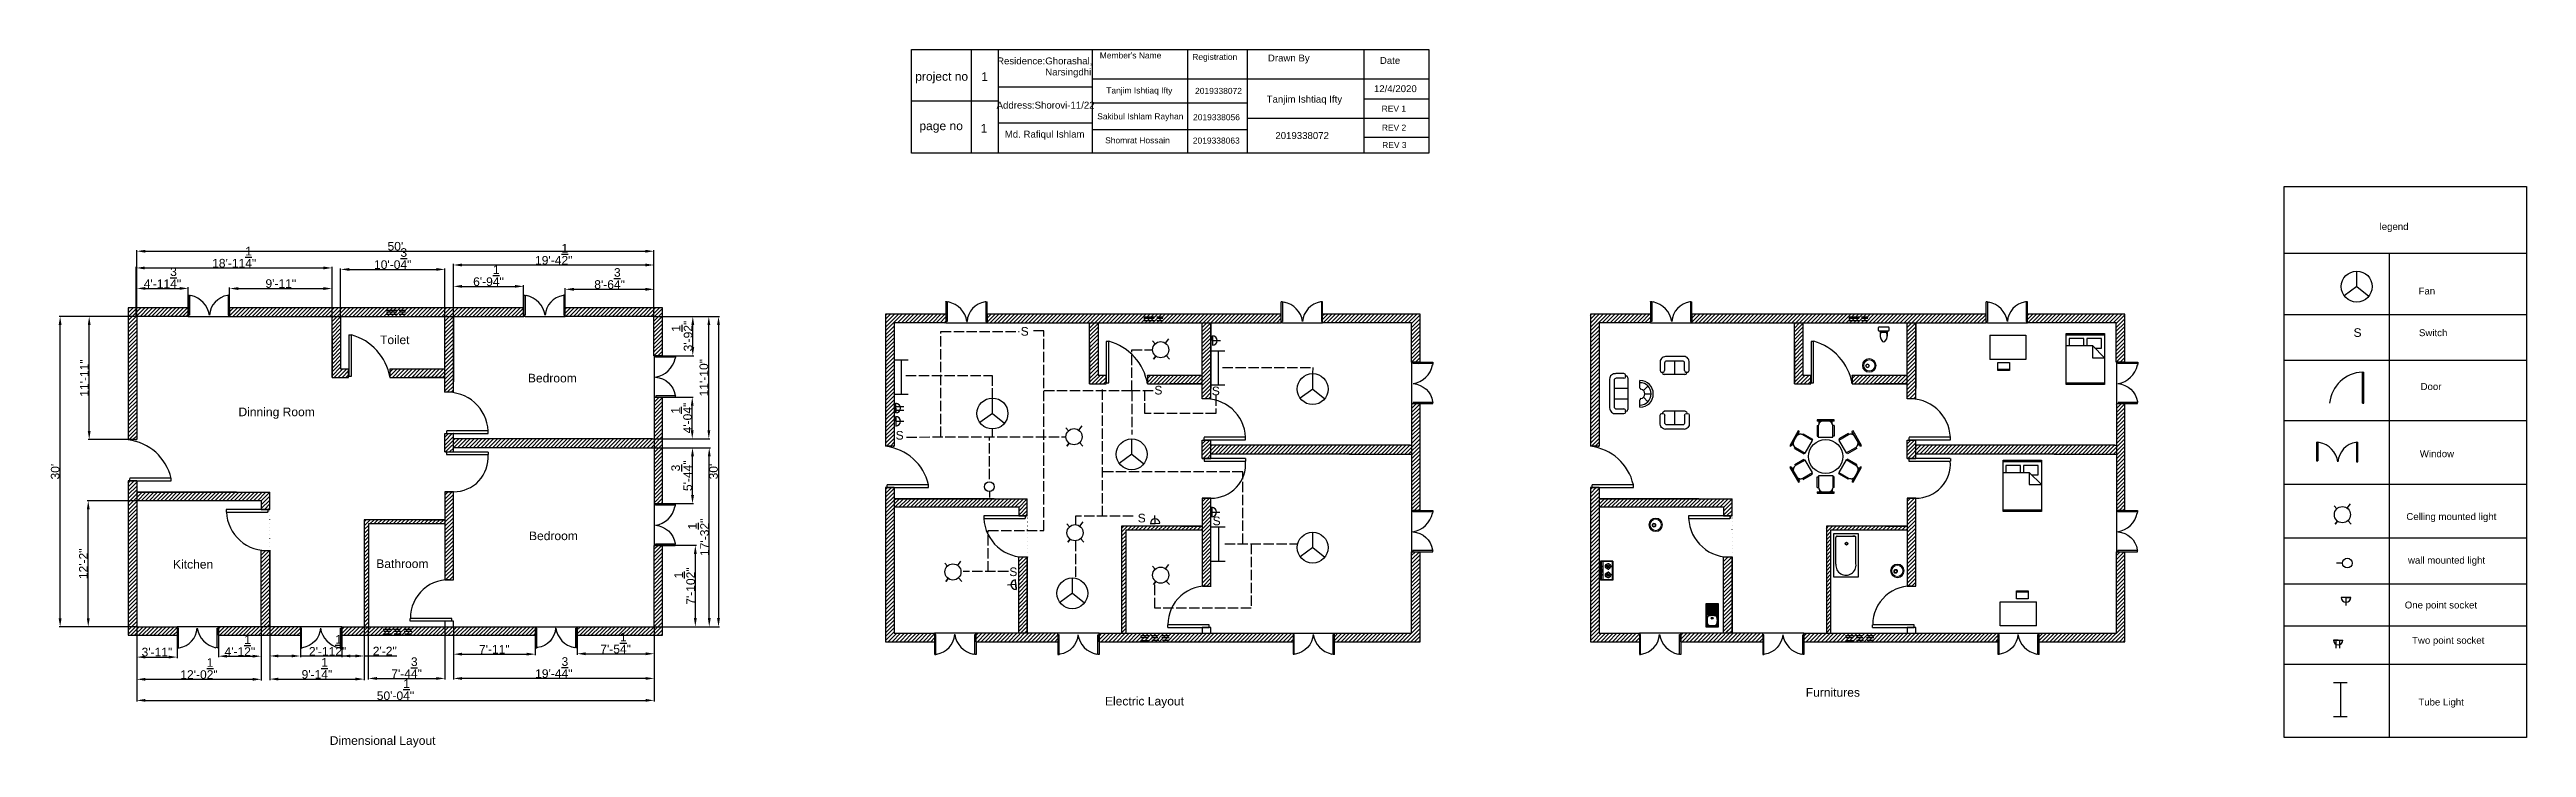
# Model space of a CAD drawing. Header units: millimetres. Extents: x -929180 to -926307, y 654545 to 655354.
import ezdxf

# ---------------------------------------------------------------- set-up
doc = ezdxf.new("R2010")
doc.units = ezdxf.units.MM
doc.linetypes.add('0', pattern=[0])
doc.linetypes.add('ACAD_ISO02W100', pattern=[15, 12, -3])
for name, color, linetype in [('Bathtub', 212, 'Continuous'), ('bed', 70, 'Continuous'), ('celling mounted light', 50, 'Continuous'), ('Dining Table', 160, 'Continuous'), ('dotted', 7, 'ACAD_ISO02W100'), ('Socket', 110, 'Continuous'), ('Sofa', 50, 'Continuous'), ('Switch', 102, 'Continuous'), ('Table', 20, 'Continuous'), ('tube light', 210, 'Continuous'), ('wall mounted light', 92, 'Continuous'), ('wire', 140, 'ACAD_ISO02W100')]:
    doc.layers.add(name, color=color, linetype=linetype)
doc.styles.add('DIM', font='txt')
doc.styles.get("Standard").update_dxf_attribs({"font": 'arial.ttf'})
doc.dimstyles.new('Annotative', dxfattribs={"dimscale": 0, "dimtxt": 10, "dimasz": 10, "dimexe": 1.25, "dimexo": 0.625, "dimtad": 1, "dimlunit": 4, "dimtxsty": 'Standard', "dimcen": 2.5, "dimadec": 0, "dimazin": 0, "dimtfac": 1, "dimtmove": 0, "dimatfit": 3, "dimfxl": 1, "dimarcsym": 0})
pattern_1 = [(45, (185.8708, 4.9544), (-2.24506403, 2.24506403), [])]
pattern_2 = [(45, (386.1462, 7.477), (-2.24506403, 2.24506403), [])]
pattern_3 = [(45, (1064.604, -2.5226), (-2.24506403, 2.24506403), [])]
pattern_4 = [(45, (1264.8794, 0), (-2.24506403, 2.24506403), [])]
pattern_5 = [(45, (1882.2146, -2.5226), (-2.24506403, 2.24506403), [])]
pattern_6 = [(45, (2082.49, 0), (-2.24506403, 2.24506403), [])]

msp = doc.modelspace()

# ---------------------------------------------------------------- texts
for s, height, p in [('project no', 10, (-928176.127, 655318.119)), ('Residence:Ghorashal,', 8, (-928081.229, 655337.105)), ('                  Narsingdhi', 8, (-928081.229, 655324.254)), ("Member's Name", 7, (-927962.039, 655343.987)), ('Registration', 7, (-927854.754, 655342.265)), ('Drawn By', 8, (-927767.003, 655340.488)), ('Date', 8, (-927637.098, 655337.64)), ('1', 10, (-928099.483, 655317.971)), ('Tanjim Ishtiaq Ifty', 7, (-927954.489, 655303.323)), ('2019338072', 7, (-927851.508, 655302.824)), ('Tanjim Ishtiaq Ifty', 8, (-927768.495, 655292.736)), ('12/4/2020', 8, (-927644.038, 655304.882)), ('Address:Shorovi-11/22', 8, (-928081.735, 655285.807)), ('Sakibul Ishlam Rayhan', 7, (-927965.034, 655273.295)), ('2019338056', 7, (-927853.872, 655272.285)), ('REV 1', 7, (-927635.023, 655282.173)), ('page no', 10, (-928171.322, 655260.789)), ('1', 10, (-928100.309, 655257.943)), ('Md. Rafiqul Ishlam', 8, (-928072.281, 655252.167)), ('Shomrat Hossain', 7, (-927955.809, 655245.505)), ('2019338063', 7, (-927854.063, 655245.208)), ('2019338072', 8, (-927758.366, 655250.551)), ('REV 2', 7, (-927634.839, 655260.218)), ('REV 3', 7, (-927634.441, 655240.079)), ('legend', 8, (-926477.407, 655145.015)), ('Fan', 8, (-926432.217, 655070.242)), ('Toilet', 10, (-928796.948, 655012.625)), ('Switch', 8, (-926431.708, 655021.866)), ('Bedroom', 10, (-928625.469, 654968.223)), ('Door', 8, (-926429.837, 654959.473)), ('Dinning Room', 10, (-928961.195, 654929.016)), ('Window', 8, (-926430.736, 654881.491)), ('Celling mounted light ', 8, (-926446.343, 654808.663)), ('Bedroom', 10, (-928624.176, 654785.274)), ('Kitchen', 10, (-929037.123, 654752.291)), ('Bathroom', 10, (-928801.36, 654752.916)), ('wall mounted light', 8, (-926444.453, 654758.012)), ('One point socket', 8, (-926448.186, 654706.05)), ('Two point socket ', 8, (-926439.716, 654665.049)), ('Furnitures', 10, (-927143.091, 654603.679)), ('Electric Layout', 10, (-927956.004, 654593.537)), ('Tube Light', 8, (-926432.445, 654593.489)), ('Dimensional Layout', 10, (-928855.317, 654547.844))]:
    msp.add_text(s, height=height).set_placement(p)
at = {"layer": 'Switch'}
for p in [(-928053.833, 655022.427), (-926507.665, 655021.014), (-927898.705, 654954.211), (-927832.084, 654953.34), (-928198.912, 654901.903), (-927918.067, 654805.868), (-927831.142, 654802.552), (-928067.031, 654743.589)]:
    msp.add_text('S', height=10, dxfattribs=at).set_placement(p)

# ---------------------------------------------------------------- blocks, each defined once
blk = doc.blocks.new('*D10')
at = {"color": 0, "lineweight": -2, "transparency": 16777216}
for p, q in [((-929079.2, 655045.4), (-929079.2, 655121.6)), ((-929069.2, 655120.4), (-928489.2, 655120.4)), ((-928479.2, 655045.4), (-928479.2, 655121.6))]:
    blk.add_line(p, q, dxfattribs=at)
at = {"color": 0, "transparency": 16777216}
for points in [[(-929069.2, 655122), (-929069.2, 655118.7), (-929079.2, 655120.4)], [(-928489.2, 655122), (-928489.2, 655118.7), (-928479.2, 655120.4)]]:
    blk.add_solid(points, dxfattribs=at)
at = {"layer": 'Defpoints', "color": 0, "transparency": 16777216}
for p in [(-928479.2, 655120.4), (-929079.2, 655044.7), (-928479.2, 655044.7)]:
    blk.add_point(p, dxfattribs=at)
at = {"color": 0, "transparency": 16777216, "insert": (-928779.2, 655126.1), "char_height": 10, "attachment_point": 5}
blk.add_mtext("50'", dxfattribs=at)
blk = doc.blocks.new('*D11')
at = {"color": 0, "lineweight": -2, "transparency": 16777216}
for p, q in [((-928478.6, 655044.7), (-928403.1, 655044.7)), ((-928404.3, 655034.7), (-928404.3, 654694.8)), ((-928478.4, 654684.8), (-928403.1, 654684.8))]:
    blk.add_line(p, q, dxfattribs=at)
at = {"color": 0, "transparency": 16777216}
for points in [[(-928406, 655034.7), (-928402.7, 655034.7), (-928404.3, 655044.7)], [(-928406, 654694.8), (-928402.7, 654694.8), (-928404.3, 654684.8)]]:
    blk.add_solid(points, dxfattribs=at)
at = {"layer": 'Defpoints', "color": 0, "transparency": 16777216}
for p in [(-928479.2, 655044.7), (-928479, 654684.8), (-928404.3, 654684.8)]:
    blk.add_point(p, dxfattribs=at)
at = {"color": 0, "transparency": 16777216, "insert": (-928410.1, 654864.8), "char_height": 10, "attachment_point": 5, "rotation": 90}
blk.add_mtext("30'", dxfattribs=at)
blk = doc.blocks.new('*D12')
at = {"color": 0, "lineweight": -2, "transparency": 16777216}
for p, q in [((-929079.2, 654684.1), (-929079.2, 654598.2)), ((-928479, 654684.2), (-928479, 654598.2)), ((-929069.2, 654599.4), (-928489, 654599.4))]:
    blk.add_line(p, q, dxfattribs=at)
at = {"color": 0, "transparency": 16777216}
for points in [[(-929069.2, 654601.1), (-929069.2, 654597.8), (-929079.2, 654599.4)], [(-928489, 654601.1), (-928489, 654597.8), (-928479, 654599.4)]]:
    blk.add_solid(points, dxfattribs=at)
at = {"layer": 'Defpoints', "color": 0, "transparency": 16777216}
for p in [(-929079.2, 654684.7), (-928479, 654684.8), (-928479, 654599.4)]:
    blk.add_point(p, dxfattribs=at)
at = {"color": 0, "transparency": 16777216, "insert": (-928779.1, 654611.8), "char_height": 10, "attachment_point": 5}
blk.add_mtext('50\'-0{\\H1x;\\S1/4;}"', dxfattribs=at)
blk = doc.blocks.new('*D13')
at = {"color": 0, "lineweight": -2, "transparency": 16777216}
for p, q in [((-929079.9, 655044.7), (-929169.3, 655044.7)), ((-929168.1, 654694.7), (-929168.1, 655034.7)), ((-929079.9, 654684.7), (-929169.3, 654684.7))]:
    blk.add_line(p, q, dxfattribs=at)
at = {"color": 0, "transparency": 16777216}
for points in [[(-929169.8, 655034.7), (-929166.4, 655034.7), (-929168.1, 655044.7)], [(-929169.8, 654694.7), (-929166.4, 654694.7), (-929168.1, 654684.7)]]:
    blk.add_solid(points, dxfattribs=at)
at = {"layer": 'Defpoints', "color": 0, "transparency": 16777216}
for p in [(-929168.1, 655044.7), (-929079.2, 655044.7), (-929079.2, 654684.7)]:
    blk.add_point(p, dxfattribs=at)
at = {"color": 0, "transparency": 16777216, "insert": (-929173.8, 654864.7), "char_height": 10, "attachment_point": 5, "rotation": 90}
blk.add_mtext("30'", dxfattribs=at)
blk = doc.blocks.new('*D14')
at = {"color": 0, "lineweight": -2, "transparency": 16777216}
for p, q in [((-929079.2, 654684.1), (-929079.2, 654622.6)), ((-928934.8, 654684.1), (-928934.8, 654622.6)), ((-929069.2, 654623.9), (-928944.8, 654623.9))]:
    blk.add_line(p, q, dxfattribs=at)
at = {"color": 0, "transparency": 16777216}
for points in [[(-929069.2, 654625.5), (-929069.2, 654622.2), (-929079.2, 654623.9)], [(-928944.8, 654625.5), (-928944.8, 654622.2), (-928934.8, 654623.9)]]:
    blk.add_solid(points, dxfattribs=at)
at = {"layer": 'Defpoints', "color": 0, "transparency": 16777216}
for p in [(-929079.2, 654684.7), (-928934.8, 654684.7), (-928934.8, 654623.9)]:
    blk.add_point(p, dxfattribs=at)
at = {"color": 0, "transparency": 16777216, "insert": (-929007, 654636.3), "char_height": 10, "attachment_point": 5}
blk.add_mtext('12\'-0{\\H1x;\\S1/2;}"', dxfattribs=at)
blk = doc.blocks.new('*D15')
at = {"color": 0, "lineweight": -2, "transparency": 16777216}
for p, q in [((-929079.2, 654684.1), (-929079.2, 654648.4)), ((-929032.3, 654684.1), (-929032.3, 654648.4)), ((-929069.2, 654649.6), (-929042.3, 654649.6))]:
    blk.add_line(p, q, dxfattribs=at)
at = {"color": 0, "transparency": 16777216}
for points in [[(-929069.2, 654651.3), (-929069.2, 654648), (-929079.2, 654649.6)], [(-929042.3, 654651.3), (-929042.3, 654648), (-929032.3, 654649.6)]]:
    blk.add_solid(points, dxfattribs=at)
at = {"layer": 'Defpoints', "color": 0, "transparency": 16777216}
for p in [(-929079.2, 654684.7), (-929032.3, 654684.7), (-929032.3, 654649.6)]:
    blk.add_point(p, dxfattribs=at)
at = {"color": 0, "transparency": 16777216, "insert": (-929055.8, 654655.4), "char_height": 10, "attachment_point": 5}
blk.add_mtext('3\'-11"', dxfattribs=at)
blk = doc.blocks.new('*D16')
at = {"color": 0, "lineweight": -2, "transparency": 16777216}
for p, q in [((-928984.4, 654684.1), (-928984.4, 654649.4)), ((-928934.8, 654684.1), (-928934.8, 654649.4)), ((-928974.4, 654650.7), (-928944.8, 654650.7))]:
    blk.add_line(p, q, dxfattribs=at)
at = {"color": 0, "transparency": 16777216}
for points in [[(-928974.4, 654652.3), (-928974.4, 654649), (-928984.4, 654650.7)], [(-928944.8, 654652.3), (-928944.8, 654649), (-928934.8, 654650.7)]]:
    blk.add_solid(points, dxfattribs=at)
at = {"layer": 'Defpoints', "color": 0, "transparency": 16777216}
for p in [(-928984.4, 654684.7), (-928934.8, 654684.7), (-928934.8, 654650.7)]:
    blk.add_point(p, dxfattribs=at)
at = {"color": 0, "transparency": 16777216, "insert": (-928959.6, 654663), "char_height": 10, "attachment_point": 5}
blk.add_mtext('4\'-1{\\H1x;\\S1/2;}"', dxfattribs=at)
blk = doc.blocks.new('*D17')
at = {"color": 0, "lineweight": -2, "transparency": 16777216}
for p, q in [((-928924.8, 654684), (-928924.8, 654649.7)), ((-928889.4, 654684.1), (-928889.4, 654649.7)), ((-928914.8, 654650.9), (-928899.4, 654650.9)), ((-928889.4, 654650.9), (-928836.3, 654650.9))]:
    blk.add_line(p, q, dxfattribs=at)
at = {"color": 0, "transparency": 16777216}
for points in [[(-928914.8, 654652.6), (-928914.8, 654649.3), (-928924.8, 654650.9)], [(-928899.4, 654652.6), (-928899.4, 654649.3), (-928889.4, 654650.9)]]:
    blk.add_solid(points, dxfattribs=at)
at = {"layer": 'Defpoints', "color": 0, "transparency": 16777216}
for p in [(-928924.8, 654684.6), (-928889.4, 654684.7), (-928889.4, 654650.9)]:
    blk.add_point(p, dxfattribs=at)
at = {"color": 0, "transparency": 16777216, "insert": (-928857.8, 654663.3), "char_height": 10, "attachment_point": 5}
blk.add_mtext('2\'-11{\\H1x;\\S1/2;}"', dxfattribs=at)
blk = doc.blocks.new('*D18')
at = {"color": 0, "lineweight": -2, "transparency": 16777216}
for p, q in [((-928841.5, 654684.1), (-928841.5, 654649.7)), ((-928815.5, 654684.1), (-928815.5, 654649.7)), ((-928831.5, 654650.9), (-928825.5, 654650.9)), ((-928815.5, 654650.9), (-928777.5, 654650.9))]:
    blk.add_line(p, q, dxfattribs=at)
at = {"color": 0, "transparency": 16777216}
for points in [[(-928831.5, 654652.6), (-928831.5, 654649.3), (-928841.5, 654650.9)], [(-928825.5, 654652.6), (-928825.5, 654649.3), (-928815.5, 654650.9)]]:
    blk.add_solid(points, dxfattribs=at)
at = {"layer": 'Defpoints', "color": 0, "transparency": 16777216}
for p in [(-928841.5, 654684.7), (-928815.5, 654684.7), (-928815.5, 654650.9)]:
    blk.add_point(p, dxfattribs=at)
at = {"color": 0, "transparency": 16777216, "insert": (-928791.5, 654656.6), "char_height": 10, "attachment_point": 5}
blk.add_mtext('2\'-2"', dxfattribs=at)
blk = doc.blocks.new('*D19')
at = {"color": 0, "lineweight": -2, "transparency": 16777216}
for p, q in [((-928924.8, 654684.1), (-928924.8, 654622.9)), ((-928815.5, 654684.2), (-928815.5, 654622.9)), ((-928914.8, 654624.1), (-928825.5, 654624.1))]:
    blk.add_line(p, q, dxfattribs=at)
at = {"color": 0, "transparency": 16777216}
for points in [[(-928914.8, 654625.8), (-928914.8, 654622.5), (-928924.8, 654624.1)], [(-928825.5, 654625.8), (-928825.5, 654622.5), (-928815.5, 654624.1)]]:
    blk.add_solid(points, dxfattribs=at)
at = {"layer": 'Defpoints', "color": 0, "transparency": 16777216}
for p in [(-928924.8, 654684.7), (-928815.5, 654684.8), (-928815.5, 654624.1)]:
    blk.add_point(p, dxfattribs=at)
at = {"color": 0, "transparency": 16777216, "insert": (-928870.2, 654636.5), "char_height": 10, "attachment_point": 5}
blk.add_mtext('9\'-1{\\H1x;\\S1/4;}"', dxfattribs=at)
blk = doc.blocks.new('*D20')
at = {"color": 0, "lineweight": -2, "transparency": 16777216}
for p, q in [((-928810.6, 654685.1), (-928810.6, 654623.6)), ((-928721.8, 654684.1), (-928721.8, 654623.6)), ((-928800.6, 654624.9), (-928731.8, 654624.9))]:
    blk.add_line(p, q, dxfattribs=at)
at = {"color": 0, "transparency": 16777216}
for points in [[(-928800.6, 654626.5), (-928800.6, 654623.2), (-928810.6, 654624.9)], [(-928731.8, 654626.5), (-928731.8, 654623.2), (-928721.8, 654624.9)]]:
    blk.add_solid(points, dxfattribs=at)
at = {"layer": 'Defpoints', "color": 0, "transparency": 16777216}
for p in [(-928810.6, 654685.7), (-928721.8, 654684.8), (-928721.8, 654624.9)]:
    blk.add_point(p, dxfattribs=at)
at = {"color": 0, "transparency": 16777216, "insert": (-928766.2, 654637.3), "char_height": 10, "attachment_point": 5}
blk.add_mtext('7\'-4{\\H1x;\\S3/4;}"', dxfattribs=at)
blk = doc.blocks.new('*D21')
at = {"color": 0, "lineweight": -2, "transparency": 16777216}
for p, q in [((-928711.8, 654684.2), (-928711.8, 654651.8)), ((-928616.9, 654684.2), (-928616.9, 654651.8)), ((-928701.8, 654653), (-928626.9, 654653))]:
    blk.add_line(p, q, dxfattribs=at)
at = {"color": 0, "transparency": 16777216}
for points in [[(-928701.8, 654654.7), (-928701.8, 654651.4), (-928711.8, 654653)], [(-928626.9, 654654.7), (-928626.9, 654651.4), (-928616.9, 654653)]]:
    blk.add_solid(points, dxfattribs=at)
at = {"layer": 'Defpoints', "color": 0, "transparency": 16777216}
for p in [(-928711.8, 654684.8), (-928616.9, 654684.8), (-928616.9, 654653)]:
    blk.add_point(p, dxfattribs=at)
at = {"color": 0, "transparency": 16777216, "insert": (-928664.4, 654658.7), "char_height": 10, "attachment_point": 5}
blk.add_mtext('7\'-11"', dxfattribs=at)
blk = doc.blocks.new('*D22')
at = {"color": 0, "lineweight": -2, "transparency": 16777216}
for p, q in [((-928568.3, 654684.2), (-928568.3, 654652.3)), ((-928479, 654684.2), (-928479, 654652.3)), ((-928558.3, 654653.5), (-928489, 654653.5))]:
    blk.add_line(p, q, dxfattribs=at)
at = {"color": 0, "transparency": 16777216}
for points in [[(-928558.3, 654655.2), (-928558.3, 654651.8), (-928568.3, 654653.5)], [(-928489, 654655.2), (-928489, 654651.8), (-928479, 654653.5)]]:
    blk.add_solid(points, dxfattribs=at)
at = {"layer": 'Defpoints', "color": 0, "transparency": 16777216}
for p in [(-928568.3, 654684.8), (-928479, 654684.8), (-928479, 654653.5)]:
    blk.add_point(p, dxfattribs=at)
at = {"color": 0, "transparency": 16777216, "insert": (-928523.7, 654665.9), "char_height": 10, "attachment_point": 5}
blk.add_mtext('7\'-5{\\H1x;\\S1/4;}"', dxfattribs=at)
blk = doc.blocks.new('*D23')
at = {"color": 0, "lineweight": -2, "transparency": 16777216}
for p, q in [((-928711.8, 654684.1), (-928711.8, 654623.6)), ((-928479, 654684.2), (-928479, 654623.6)), ((-928489, 654624.9), (-928701.8, 654624.9))]:
    blk.add_line(p, q, dxfattribs=at)
at = {"color": 0, "transparency": 16777216}
for points in [[(-928701.8, 654626.5), (-928701.8, 654623.2), (-928711.8, 654624.9)], [(-928489, 654626.5), (-928489, 654623.2), (-928479, 654624.9)]]:
    blk.add_solid(points, dxfattribs=at)
at = {"layer": 'Defpoints', "color": 0, "transparency": 16777216}
for p in [(-928711.8, 654684.7), (-928479, 654684.8), (-928711.8, 654624.9)]:
    blk.add_point(p, dxfattribs=at)
at = {"color": 0, "transparency": 16777216, "insert": (-928595.4, 654637.4), "char_height": 10, "attachment_point": 5}
blk.add_mtext('19\'-4{\\H1x;\\S3/4;}"', dxfattribs=at)
blk = doc.blocks.new('*D24')
at = {"color": 0, "lineweight": -2, "transparency": 16777216}
for p, q in [((-929079.5, 654830.9), (-929136.7, 654830.9)), ((-929135.5, 654694.7), (-929135.5, 654820.9)), ((-929080.5, 654684.7), (-929136.7, 654684.7))]:
    blk.add_line(p, q, dxfattribs=at)
at = {"color": 0, "transparency": 16777216}
for points in [[(-929137.1, 654820.9), (-929133.8, 654820.9), (-929135.5, 654830.9)], [(-929137.1, 654694.7), (-929133.8, 654694.7), (-929135.5, 654684.7)]]:
    blk.add_solid(points, dxfattribs=at)
at = {"layer": 'Defpoints', "color": 0, "transparency": 16777216}
for p in [(-929135.5, 654830.9), (-929078.9, 654830.9), (-929079.9, 654684.7)]:
    blk.add_point(p, dxfattribs=at)
at = {"color": 0, "transparency": 16777216, "insert": (-929141.1, 654757.8), "char_height": 10, "attachment_point": 5, "rotation": 90}
blk.add_mtext('12\'-2"', dxfattribs=at)
blk = doc.blocks.new('*D25')
at = {"color": 0, "lineweight": -2, "transparency": 16777216}
for p, q in [((-929079.9, 655044.7), (-929135.6, 655044.7)), ((-929134.4, 654911.9), (-929134.4, 655034.7)), ((-929079.9, 654901.9), (-929135.6, 654901.9))]:
    blk.add_line(p, q, dxfattribs=at)
at = {"color": 0, "transparency": 16777216}
for points in [[(-929136, 655034.7), (-929132.7, 655034.7), (-929134.4, 655044.7)], [(-929136, 654911.9), (-929132.7, 654911.9), (-929134.4, 654901.9)]]:
    blk.add_solid(points, dxfattribs=at)
at = {"layer": 'Defpoints', "color": 0, "transparency": 16777216}
for p in [(-929134.4, 655044.7), (-929079.2, 655044.7), (-929079.2, 654901.9)]:
    blk.add_point(p, dxfattribs=at)
at = {"color": 0, "transparency": 16777216, "insert": (-929140, 654973.3), "char_height": 10, "attachment_point": 5, "rotation": 90}
blk.add_mtext('11\'-11"', dxfattribs=at)
blk = doc.blocks.new('*D26')
at = {"color": 0, "lineweight": -2, "transparency": 16777216}
for p, q in [((-928478.4, 654779.3), (-928430, 654779.3)), ((-928431.2, 654694.8), (-928431.2, 654769.3)), ((-928478.4, 654684.8), (-928430, 654684.8))]:
    blk.add_line(p, q, dxfattribs=at)
at = {"color": 0, "transparency": 16777216}
for points in [[(-928432.9, 654769.3), (-928429.6, 654769.3), (-928431.2, 654779.3)], [(-928432.9, 654694.8), (-928429.6, 654694.8), (-928431.2, 654684.8)]]:
    blk.add_solid(points, dxfattribs=at)
at = {"layer": 'Defpoints', "color": 0, "transparency": 16777216}
for p in [(-928479, 654779.3), (-928431.2, 654779.3), (-928479, 654684.8)]:
    blk.add_point(p, dxfattribs=at)
at = {"color": 0, "transparency": 16777216, "insert": (-928443.6, 654732), "char_height": 10, "attachment_point": 5, "rotation": 90}
blk.add_mtext('7\'-10{\\H1x;\\S1/2;}"', dxfattribs=at)
blk = doc.blocks.new('*D27')
at = {"color": 0, "lineweight": -2, "transparency": 16777216}
for p, q in [((-928478.6, 654892.4), (-928433.2, 654892.4)), ((-928434.5, 654837.6), (-928434.5, 654882.4)), ((-928478.4, 654827.6), (-928433.2, 654827.6))]:
    blk.add_line(p, q, dxfattribs=at)
at = {"color": 0, "transparency": 16777216}
for points in [[(-928436.2, 654882.4), (-928432.8, 654882.4), (-928434.5, 654892.4)], [(-928436.2, 654837.6), (-928432.8, 654837.6), (-928434.5, 654827.6)]]:
    blk.add_solid(points, dxfattribs=at)
at = {"layer": 'Defpoints', "color": 0, "transparency": 16777216}
for p in [(-928479.2, 654892.4), (-928434.5, 654892.4), (-928479, 654827.6)]:
    blk.add_point(p, dxfattribs=at)
at = {"color": 0, "transparency": 16777216, "insert": (-928447, 654860), "char_height": 10, "attachment_point": 5, "rotation": 90}
blk.add_mtext('5\'-4{\\H1x;\\S3/4;}"', dxfattribs=at)
blk = doc.blocks.new('*D28')
at = {"color": 0, "lineweight": -2, "transparency": 16777216}
for p, q in [((-928478.4, 654951.1), (-928433.6, 654951.1)), ((-928434.8, 654912.7), (-928434.8, 654941.1)), ((-928478.6, 654902.7), (-928433.6, 654902.7))]:
    blk.add_line(p, q, dxfattribs=at)
at = {"color": 0, "transparency": 16777216}
for points in [[(-928436.5, 654941.1), (-928433.2, 654941.1), (-928434.8, 654951.1)], [(-928436.5, 654912.7), (-928433.2, 654912.7), (-928434.8, 654902.7)]]:
    blk.add_solid(points, dxfattribs=at)
at = {"layer": 'Defpoints', "color": 0, "transparency": 16777216}
for p in [(-928479, 654951.1), (-928434.8, 654951.1), (-928479.3, 654902.7)]:
    blk.add_point(p, dxfattribs=at)
at = {"color": 0, "transparency": 16777216, "insert": (-928447.2, 654926.9), "char_height": 10, "attachment_point": 5, "rotation": 90}
blk.add_mtext('4\'-0{\\H1x;\\S1/4;}"', dxfattribs=at)
blk = doc.blocks.new('*D29')
at = {"color": 0, "lineweight": -2, "transparency": 16777216}
for p, q in [((-928478.6, 655044.7), (-928432.9, 655044.7)), ((-928434.2, 655009.2), (-928434.2, 655034.7)), ((-928478.6, 654999.2), (-928432.9, 654999.2))]:
    blk.add_line(p, q, dxfattribs=at)
at = {"color": 0, "transparency": 16777216}
for points in [[(-928435.8, 655034.7), (-928432.5, 655034.7), (-928434.2, 655044.7)], [(-928435.8, 655009.2), (-928432.5, 655009.2), (-928434.2, 654999.2)]]:
    blk.add_solid(points, dxfattribs=at)
at = {"layer": 'Defpoints', "color": 0, "transparency": 16777216}
for p in [(-928479.2, 655044.7), (-928434.2, 655044.7), (-928479.2, 654999.2)]:
    blk.add_point(p, dxfattribs=at)
at = {"color": 0, "transparency": 16777216, "insert": (-928446.6, 655022), "char_height": 10, "attachment_point": 5, "rotation": 90}
blk.add_mtext('3\'-9{\\H1x;\\S1/2;}"', dxfattribs=at)
blk = doc.blocks.new('*D30')
at = {"color": 0, "lineweight": -2, "transparency": 16777216}
for p, q in [((-928479.7, 654892.4), (-928413.8, 654892.4)), ((-928415.1, 654694.8), (-928415.1, 654882.4)), ((-928478.4, 654684.8), (-928413.8, 654684.8))]:
    blk.add_line(p, q, dxfattribs=at)
at = {"color": 0, "transparency": 16777216}
for points in [[(-928416.7, 654882.4), (-928413.4, 654882.4), (-928415.1, 654892.4)], [(-928416.7, 654694.8), (-928413.4, 654694.8), (-928415.1, 654684.8)]]:
    blk.add_solid(points, dxfattribs=at)
at = {"layer": 'Defpoints', "color": 0, "transparency": 16777216}
for p in [(-928480.3, 654892.4), (-928415.1, 654892.4), (-928479, 654684.8)]:
    blk.add_point(p, dxfattribs=at)
at = {"color": 0, "transparency": 16777216, "insert": (-928427.5, 654788.6), "char_height": 10, "attachment_point": 5, "rotation": 90}
blk.add_mtext('17\'-3{\\H1x;\\S1/2;}"', dxfattribs=at)
blk = doc.blocks.new('*D31')
at = {"color": 0, "lineweight": -2, "transparency": 16777216}
for p, q in [((-928478, 655044.7), (-928414.3, 655044.7)), ((-928415.6, 654912.7), (-928415.6, 655034.7)), ((-928480.2, 654902.7), (-928414.3, 654902.7))]:
    blk.add_line(p, q, dxfattribs=at)
at = {"color": 0, "transparency": 16777216}
for points in [[(-928417.2, 655034.7), (-928413.9, 655034.7), (-928415.6, 655044.7)], [(-928417.2, 654912.7), (-928413.9, 654912.7), (-928415.6, 654902.7)]]:
    blk.add_solid(points, dxfattribs=at)
at = {"layer": 'Defpoints', "color": 0, "transparency": 16777216}
for p in [(-928478.6, 655044.7), (-928415.6, 655044.7), (-928480.8, 654902.7)]:
    blk.add_point(p, dxfattribs=at)
at = {"color": 0, "transparency": 16777216, "insert": (-928421.3, 654973.7), "char_height": 10, "attachment_point": 5, "rotation": 90}
blk.add_mtext('11\'-10"', dxfattribs=at)
blk = doc.blocks.new('*D32')
at = {"color": 0, "lineweight": -2, "transparency": 16777216}
for p, q in [((-929079.2, 655045.4), (-929079.2, 655078.5)), ((-929069.2, 655077.2), (-929029.5, 655077.2)), ((-929019.5, 655045.4), (-929019.5, 655078.5))]:
    blk.add_line(p, q, dxfattribs=at)
at = {"color": 0, "transparency": 16777216}
for points in [[(-929069.2, 655078.9), (-929069.2, 655075.6), (-929079.2, 655077.2)], [(-929029.5, 655078.9), (-929029.5, 655075.6), (-929019.5, 655077.2)]]:
    blk.add_solid(points, dxfattribs=at)
at = {"layer": 'Defpoints', "color": 0, "transparency": 16777216}
for p in [(-929019.5, 655077.2), (-929079.2, 655044.7), (-929019.5, 655044.7)]:
    blk.add_point(p, dxfattribs=at)
at = {"color": 0, "transparency": 16777216, "insert": (-929049.4, 655089.6), "char_height": 10, "attachment_point": 5}
blk.add_mtext('4\'-11{\\H1x;\\S3/4;}"', dxfattribs=at)
blk = doc.blocks.new('*D33')
at = {"color": 0, "lineweight": -2, "transparency": 16777216}
for p, q in [((-928971.5, 655047.1), (-928971.5, 655078.3)), ((-928961.5, 655077.1), (-928862.6, 655077.1)), ((-928852.6, 655045.4), (-928852.6, 655078.3))]:
    blk.add_line(p, q, dxfattribs=at)
at = {"color": 0, "transparency": 16777216}
for points in [[(-928961.5, 655078.7), (-928961.5, 655075.4), (-928971.5, 655077.1)], [(-928862.6, 655078.7), (-928862.6, 655075.4), (-928852.6, 655077.1)]]:
    blk.add_solid(points, dxfattribs=at)
at = {"layer": 'Defpoints', "color": 0, "transparency": 16777216}
for p in [(-928852.6, 655077.1), (-928971.5, 655046.5), (-928852.6, 655044.7)]:
    blk.add_point(p, dxfattribs=at)
at = {"color": 0, "transparency": 16777216, "insert": (-928912.1, 655082.8), "char_height": 10, "attachment_point": 5}
blk.add_mtext('9\'-11"', dxfattribs=at)
blk = doc.blocks.new('*D34')
at = {"color": 0, "lineweight": -2, "transparency": 16777216}
for p, q in [((-929079.9, 655045.4), (-929079.9, 655102.2)), ((-929069.9, 655101), (-928862.6, 655101)), ((-928852.6, 655045.4), (-928852.6, 655102.2))]:
    blk.add_line(p, q, dxfattribs=at)
at = {"color": 0, "transparency": 16777216}
for points in [[(-929069.9, 655102.6), (-929069.9, 655099.3), (-929079.9, 655101)], [(-928862.6, 655102.6), (-928862.6, 655099.3), (-928852.6, 655101)]]:
    blk.add_solid(points, dxfattribs=at)
at = {"layer": 'Defpoints', "color": 0, "transparency": 16777216}
for p in [(-928852.6, 655101), (-929079.9, 655044.7), (-928852.6, 655044.7)]:
    blk.add_point(p, dxfattribs=at)
at = {"color": 0, "transparency": 16777216, "insert": (-928966.2, 655113.4), "char_height": 10, "attachment_point": 5}
blk.add_mtext('18\'-11{\\H1x;\\S1/4;}"', dxfattribs=at)
blk = doc.blocks.new('*D35')
at = {"color": 0, "lineweight": -2, "transparency": 16777216}
for p, q in [((-928842.7, 655045), (-928842.7, 655100.5)), ((-928832.7, 655099.3), (-928731.8, 655099.3)), ((-928721.8, 655044), (-928721.8, 655100.5))]:
    blk.add_line(p, q, dxfattribs=at)
at = {"color": 0, "transparency": 16777216}
for points in [[(-928832.7, 655100.9), (-928832.7, 655097.6), (-928842.7, 655099.3)], [(-928731.8, 655100.9), (-928731.8, 655097.6), (-928721.8, 655099.3)]]:
    blk.add_solid(points, dxfattribs=at)
at = {"layer": 'Defpoints', "color": 0, "transparency": 16777216}
for p in [(-928721.8, 655099.3), (-928842.7, 655044.4), (-928721.8, 655043.4)]:
    blk.add_point(p, dxfattribs=at)
at = {"color": 0, "transparency": 16777216, "insert": (-928782.3, 655111.8), "char_height": 10, "attachment_point": 5}
blk.add_mtext('10\'-0{\\H1x;\\S3/4;}"', dxfattribs=at)
blk = doc.blocks.new('*D36')
at = {"color": 0, "lineweight": -2, "transparency": 16777216}
for p, q in [((-928711.8, 655045.1), (-928711.8, 655080.9)), ((-928701.8, 655079.6), (-928640.6, 655079.6)), ((-928630.6, 655045.4), (-928630.6, 655080.9))]:
    blk.add_line(p, q, dxfattribs=at)
at = {"color": 0, "transparency": 16777216}
for points in [[(-928701.8, 655081.3), (-928701.8, 655078), (-928711.8, 655079.6)], [(-928640.6, 655081.3), (-928640.6, 655078), (-928630.6, 655079.6)]]:
    blk.add_solid(points, dxfattribs=at)
at = {"layer": 'Defpoints', "color": 0, "transparency": 16777216}
for p in [(-928630.6, 655079.6), (-928711.8, 655044.5), (-928630.6, 655044.7)]:
    blk.add_point(p, dxfattribs=at)
at = {"color": 0, "transparency": 16777216, "insert": (-928671.2, 655092), "char_height": 10, "attachment_point": 5}
blk.add_mtext('6\'-9{\\H1x;\\S1/4;}"', dxfattribs=at)
blk = doc.blocks.new('*D37')
at = {"color": 0, "lineweight": -2, "transparency": 16777216}
for p, q in [((-928582.1, 655045.4), (-928582.1, 655077.5)), ((-928572.1, 655076.2), (-928489.2, 655076.2)), ((-928479.2, 655045.4), (-928479.2, 655077.5))]:
    blk.add_line(p, q, dxfattribs=at)
at = {"color": 0, "transparency": 16777216}
for points in [[(-928572.1, 655077.9), (-928572.1, 655074.5), (-928582.1, 655076.2)], [(-928489.2, 655077.9), (-928489.2, 655074.5), (-928479.2, 655076.2)]]:
    blk.add_solid(points, dxfattribs=at)
at = {"layer": 'Defpoints', "color": 0, "transparency": 16777216}
for p in [(-928479.2, 655076.2), (-928582.1, 655044.7), (-928479.2, 655044.7)]:
    blk.add_point(p, dxfattribs=at)
at = {"color": 0, "transparency": 16777216, "insert": (-928530.7, 655088.7), "char_height": 10, "attachment_point": 5}
blk.add_mtext('8\'-6{\\H1x;\\S3/4;}"', dxfattribs=at)
blk = doc.blocks.new('*D38')
at = {"color": 0, "lineweight": -2, "transparency": 16777216}
for p, q in [((-928711.8, 655045.1), (-928711.8, 655105.6)), ((-928701.8, 655104.4), (-928489.2, 655104.4)), ((-928479.2, 655045.4), (-928479.2, 655105.6))]:
    blk.add_line(p, q, dxfattribs=at)
at = {"color": 0, "transparency": 16777216}
for points in [[(-928701.8, 655106.1), (-928701.8, 655102.7), (-928711.8, 655104.4)], [(-928489.2, 655106.1), (-928489.2, 655102.7), (-928479.2, 655104.4)]]:
    blk.add_solid(points, dxfattribs=at)
at = {"layer": 'Defpoints', "color": 0, "transparency": 16777216}
for p in [(-928479.2, 655104.4), (-928711.8, 655044.5), (-928479.2, 655044.7)]:
    blk.add_point(p, dxfattribs=at)
at = {"color": 0, "transparency": 16777216, "insert": (-928595.5, 655116.8), "char_height": 10, "attachment_point": 5}
blk.add_mtext('19\'-4{\\H1x;\\S1/2;}"', dxfattribs=at)
blk = doc.blocks.new('QUEEN-00')
for p, q in [((-0.847, -0.775), (-0.847, 0.749)), ((0.651, 0.749), (0.651, -0.292)), ((0.931, 0.635), (0.651, 0.635)), ((0.651, 0.05), (0.931, 0.05)), ((0.931, 0.05), (0.931, 0.635)), ((1.083, 0.749), (1.083, -0.775)), ((0.169, -0.775), (0.651, -0.292)), ((0.169, -0.292), (0.169, -0.775)), ((0.651, -0.292), (0.169, -0.292)), ((0.55, -0.394), (0.55, -0.648)), ((0.55, -0.648), (0.931, -0.648)), ((0.931, -0.064), (0.651, -0.064)), ((0.931, -0.648), (0.931, -0.064))]:
    blk.add_line(p, q)
blk.add_lwpolyline([(-0.898, -0.775), (-0.898, 0.749), (1.134, 0.749), (1.134, -0.775)], close=True)
blk = doc.blocks.new('A$C267E7F19')
for p, q in [((-884, 825), (-1159, 349)), ((-850, 805), (-1125, 329)), ((-850, 805), (-884, 825)), ((-278, 1178), (-278, 1138)), ((272, 1178), (-278, 1178)), ((272, 1138), (-278, 1138)), ((-278, 997), (-278, 653)), ((-278, 997), (-237, 997)), ((-238, 988), (-238, 628)), ((-209, 1076), (-209, 1138)), ((204, 1076), (204, 1138)), ((272, 997), (232, 997)), ((232, 628), (232, 988)), ((272, 1138), (272, 1178)), ((272, 997), (272, 653)), ((882, 830), (847, 810)), ((1122, 333), (847, 810)), ((1157, 353), (882, 830)), ((-1159, 349), (-1125, 329)), ((-1036, 357), (-1091, 388)), ((-1002, 258), (-982, 293)), ((-1002, 258), (-704, 86)), ((-975, 289), (-663, 109)), ((-830, 715), (-884, 746)), ((-727, 735), (-748, 700)), ((-428, 516), (-740, 696)), ((-727, 735), (-429, 563)), ((-704, 86), (-684, 121)), ((-663, 109), (-428, 516)), ((-429, 563), (-449, 528)), ((-278, 653), (-238, 653)), ((-238, 628), (232, 628)), ((272, 653), (232, 653)), ((737, 700), (426, 520)), ((426, 520), (661, 113)), ((725, 739), (427, 567)), ((427, 567), (447, 532)), ((661, 113), (972, 293)), ((702, 91), (682, 125)), ((1000, 263), (702, 91)), ((725, 739), (745, 704)), ((827, 719), (881, 751)), ((1000, 263), (980, 298)), ((1034, 361), (1088, 392)), ((1122, 333), (1157, 353)), ((-1122, -333), (-1157, -353)), ((-1157, -353), (-882, -830)), ((-1122, -333), (-847, -810)), ((-1034, -361), (-1088, -392)), ((-1000, -263), (-702, -91)), ((-1000, -263), (-980, -298)), ((-661, -113), (-972, -293)), ((-827, -719), (-881, -751)), ((-725, -739), (-745, -704)), ((-737, -700), (-426, -520)), ((-725, -739), (-427, -567)), ((-702, -91), (-682, -125)), ((-426, -520), (-661, -113)), ((-427, -567), (-447, -532)), ((-272, -997), (-272, -653)), ((-272, -653), (-232, -653)), ((-232, -628), (-232, -988)), ((238, -628), (-232, -628)), ((238, -988), (238, -628)), ((278, -653), (238, -653)), ((278, -997), (278, -653)), ((663, -109), (428, -516)), ((428, -516), (740, -696)), ((429, -563), (449, -528)), ((727, -735), (429, -563)), ((975, -289), (663, -109)), ((704, -86), (684, -121)), ((1002, -258), (704, -86)), ((727, -735), (748, -700)), ((830, -715), (884, -746)), ((850, -805), (1125, -329)), ((884, -825), (1159, -349)), ((1002, -258), (982, -293)), ((1036, -357), (1091, -388)), ((1159, -349), (1125, -329)), ((-882, -830), (-847, -810)), ((-272, -997), (-232, -997)), ((-272, -1138), (-272, -1178)), ((-272, -1138), (278, -1138)), ((-272, -1178), (278, -1178)), ((-204, -1076), (-204, -1138)), ((209, -1076), (209, -1138)), ((278, -997), (237, -997)), ((278, -1178), (278, -1138)), ((850, -805), (884, -825))]:
    blk.add_line(p, q)
blk.add_circle((0, 0), 550)
for centre, start, end in [((-88, 988), 90, 180), ((82, 988), 0, 90), ((-900, 418), 150, 240), ((-815, 566), 60, 150), ((812, 570), 30, 120), ((897, 423), 300, 30), ((-897, -423), 120, 210), ((-812, -570), 210, 300), ((815, -566), 240, 330), ((900, -418), 330, 60), ((-82, -988), 180, 270), ((88, -988), 270, 0)]:
    blk.add_arc(centre, 150, start, end)
blk = doc.blocks.new('A$C754C41AF')
for p, q in [((0, 0), (0, 0.67)), ((0, 0.67), (1.2, 0.67)), ((1.2, 0.67), (1.2, 0)), ((1.2, 0), (0, 0))]:
    blk.add_line(p, q)
at = {"linetype": 'ByBlock'}
for p, q in [((0.351, 0.612), (0.365, 0.612)), ((0.362, 0.059), (0.388, 0.059)), ((0.365, 0.612), (1.058, 0.612)), ((0.388, 0.059), (1.09, 0.059)), ((0.682, 0.059), (1.09, 0.059)), ((1.058, 0.612), (1.09, 0.612)), ((1.09, 0.059), (1.095, 0.059)), ((1.12, 0.588), (1.12, 0.529)), ((1.12, 0.581), (1.12, 0.57)), ((1.12, 0.577), (1.12, 0.096)), ((1.12, 0.09), (1.12, 0.141)), ((1.12, 0.09), (1.12, 0.098))]:
    blk.add_line(p, q, dxfattribs=at)
for radius in [0.0375, 0.03]:
    blk.add_circle((0.918, 0.32), radius, dxfattribs=at)
for centre, radius, start, end in [((0.329, 0.335), 0.278, 85.55551, 276.85868), ((1.09, 0.582), 0.0305, 359.13195, 89.13195), ((1.089, 0.089), 0.0305, 270.86805, 0.86805), ((1.089, 0.577), 0.0309, 359.85779, 9.42847)]:
    blk.add_arc(centre, radius, start, end, dxfattribs=at)
at = {"style": 'DIM'}
for tag in ['XYVALUE', 'SN TY UN']:
    blk.add_attdef(tag, (1.2, 0.67), '', height=0.00001, rotation=270, dxfattribs=at)
blk = doc.blocks.new('A$C7621438A')
for p, q in [((0, 0.52), (0, 0.66)), ((0.03, 0.69), (0.47, 0.69)), ((0.47, 0.49), (0.03, 0.49)), ((0.08, 0.49), (0.08, 0.26)), ((0.39, 0.43), (0.11, 0.43)), ((0.42, 0.49), (0.42, 0.26)), ((0.5, 0.66), (0.5, 0.52))]:
    blk.add_line(p, q)
for centre, radius, start, end in [((0.03, 0.66), 0.03, 90, 180), ((0.03, 0.52), 0.03, 180, 270), ((0.48, 0.28), 0.398, 157.4505, 216.6381), ((0.25, 0.1), 0.11, 213.4509, 326.5491), ((0.02, 0.28), 0.398, 323.3619, 22.5495), ((0.47, 0.66), 0.03, 0, 90), ((0.47, 0.52), 0.03, 270, 0)]:
    blk.add_arc(centre, radius, start, end)
blk = doc.blocks.new('A$C5A6D4E37')
at = {"lineweight": 5}
for centre, radius in [((215, 215), 215), ((215, 215), 205), ((215, 215), 175), ((158, 203), 60.6), ((158, 203), 40.6)]:
    blk.add_circle(centre, radius, dxfattribs=at)
blk = doc.blocks.new('A$C0C3933DC')
for p, q in [((0, 490), (0, 0)), ((900, 490), (0, 490)), ((0, 0), (900, 0)), ((20, 53), (20, 438)), ((30, 53), (30, 438)), ((441, 420), (45, 420)), ((441, 395), (45, 395)), ((441, 370), (45, 370)), ((441, 345), (45, 345)), ((441, 320), (45, 320)), ((441, 295), (45, 295)), ((441, 270), (45, 270)), ((441, 245), (45, 245)), ((441, 220), (45, 220)), ((441, 195), (45, 195)), ((441, 170), (45, 170)), ((441, 145), (45, 145)), ((441, 120), (45, 120)), ((441, 95), (45, 95)), ((441, 70), (45, 70)), ((60, 478), (450, 478)), ((60, 468), (450, 468)), ((450, 23), (60, 23)), ((450, 13), (60, 13)), ((441, 445), (81, 445)), ((441, 45), (81, 45)), ((841, 478), (450, 478)), ((841, 468), (450, 468)), ((450, 23), (841, 23)), ((450, 13), (841, 13)), ((871, 53), (871, 438)), ((881, 53), (881, 438)), ((900, 0), (900, 490))]:
    blk.add_line(p, q)
for centre, radius in [((471, 445), 17.5), ((561, 245), 38), ((561, 245), 27.5)]:
    blk.add_circle(centre, radius)
for centre, radius, start, end in [((60, 438), 40, 90, 180), ((60, 53), 40, 180, 270), ((60, 438), 30, 90, 180), ((60, 53), 30, 180, 270), ((1216, 245), 750, 169.88522, 190.11478), ((551, 364), 75, 99.07872, 169.88522), ((551, 126), 75, 190.11478, 260.92128), ((658, -303), 750, 80.92128, 99.07872), ((658, 793), 750, 260.92128, 279.07872), ((765, 364), 75, 10.11478, 80.92128), ((765, 126), 75, 279.07872, 349.88522), ((100, 245), 750, 349.88522, 10.11478), ((841, 438), 40, 0, 90), ((841, 438), 30, 0, 90), ((841, 53), 30, 270, 0), ((841, 53), 40, 270, 0)]:
    blk.add_arc(centre, radius, start, end)
blk = doc.blocks.new('A$C475E21CF')
at = {"linetype": 'Continuous'}
for p, q in [((0, 444), (0, 0)), ((0, 444), (700, 444)), ((0, 0), (700, 0)), ((19, 425), (19, 19)), ((19, 425), (680, 425)), ((19, 78), (680, 78)), ((19, 19), (680, 19)), ((73, 272), (122, 272)), ((149, 264), (149, 264)), ((155, 276), (155, 276)), ((155, 252), (155, 252)), ((161, 288), (161, 288)), ((161, 264), (161, 264)), ((161, 240), (161, 240)), ((167, 301), (167, 301)), ((167, 276), (167, 276)), ((167, 252), (167, 252)), ((173, 288), (173, 288)), ((173, 264), (173, 264)), ((173, 240), (173, 240)), ((179, 301), (179, 301)), ((179, 276), (179, 276)), ((179, 252), (179, 252)), ((179, 228), (179, 228)), ((185, 313), (185, 313)), ((185, 288), (185, 288)), ((185, 264), (185, 264)), ((185, 240), (185, 240)), ((191, 301), (191, 301)), ((191, 276), (191, 276)), ((191, 252), (191, 252)), ((191, 228), (191, 228)), ((194, 394), (194, 345)), ((194, 199), (194, 151)), ((197, 313), (197, 313)), ((197, 288), (197, 288)), ((197, 264), (197, 264)), ((197, 240), (197, 240)), ((203, 301), (203, 301)), ((203, 276), (203, 276)), ((203, 252), (203, 252)), ((203, 228), (203, 228)), ((209, 313), (209, 313)), ((209, 288), (209, 288)), ((209, 264), (209, 264)), ((209, 240), (209, 240)), ((216, 301), (216, 301)), ((216, 276), (216, 276)), ((216, 252), (216, 252)), ((216, 228), (216, 228)), ((222, 288), (222, 288)), ((222, 264), (222, 264)), ((222, 240), (222, 240)), ((228, 301), (228, 301)), ((228, 276), (228, 276)), ((228, 252), (228, 252)), ((234, 288), (234, 288)), ((234, 264), (234, 264)), ((234, 240), (234, 240)), ((240, 276), (240, 276)), ((240, 252), (240, 252)), ((267, 272), (316, 272)), ((293, 52), (401, 52)), ((293, 36), (293, 52)), ((401, 36), (293, 36)), ((384, 272), (433, 272)), ((401, 52), (401, 36)), ((462, 268), (462, 268)), ((468, 280), (468, 280)), ((468, 256), (468, 256)), ((474, 292), (474, 292)), ((474, 268), (474, 268)), ((474, 244), (474, 244)), ((480, 304), (480, 304)), ((480, 280), (480, 280)), ((480, 256), (480, 256)), ((486, 292), (486, 292)), ((486, 268), (486, 268)), ((486, 244), (486, 244)), ((492, 304), (492, 304)), ((492, 280), (492, 280)), ((492, 256), (492, 256)), ((492, 232), (492, 232)), ((498, 317), (498, 317)), ((498, 292), (498, 292)), ((498, 268), (498, 268)), ((498, 244), (498, 244)), ((505, 394), (505, 345)), ((505, 304), (505, 304)), ((505, 280), (505, 280)), ((505, 256), (505, 256)), ((505, 232), (505, 232)), ((505, 199), (505, 151)), ((511, 317), (511, 317)), ((511, 292), (511, 292)), ((511, 268), (511, 268)), ((511, 244), (511, 244)), ((517, 304), (517, 304)), ((517, 280), (517, 280)), ((517, 256), (517, 256)), ((517, 232), (517, 232)), ((523, 317), (523, 317)), ((523, 292), (523, 292)), ((523, 268), (523, 268)), ((523, 244), (523, 244)), ((529, 304), (529, 304)), ((529, 280), (529, 280)), ((529, 256), (529, 256)), ((529, 232), (529, 232)), ((535, 292), (535, 292)), ((535, 268), (535, 268)), ((535, 244), (535, 244)), ((541, 304), (541, 304)), ((541, 280), (541, 280)), ((541, 256), (541, 256)), ((547, 292), (547, 292)), ((547, 268), (547, 268)), ((547, 244), (547, 244)), ((553, 280), (553, 280)), ((553, 256), (553, 256)), ((578, 272), (627, 272)), ((680, 425), (680, 19)), ((700, 444), (700, 0))]:
    blk.add_line(p, q, dxfattribs=at)
for centre, radius in [((194, 272), 97.2), ((194, 272), 48.6), ((194, 45), 11.7), ((505, 272), 97.2), ((505, 272), 48.6), ((505, 48), 11.7)]:
    blk.add_circle(centre, radius, dxfattribs=at)
blk = doc.blocks.new('A$C1A936BB7')
blk.add_blockref('A$C475E21CF', (0, 0))
blk = doc.blocks.new('A$C38AC7257')
at = {"linetype": '0'}
for p, q in [((0, 0.71), (0, 0.25)), ((0.11, 0.14), (0.17, 0.14)), ((0.14, 0.11), (0.14, 0.14)), ((2.12, 0), (0.25, 0)), ((0.28, 0.7), (0.28, 0.24)), ((2.05, 1.09), (0.33, 1.09)), ((1.97, 0.82), (0.4, 0.82)), ((0.88, 0.82), (0.88, 0)), ((1.49, 0), (1.49, 0.82)), ((2.09, 0.24), (2.09, 0.7)), ((2.2, 0.14), (2.26, 0.14)), ((2.23, 0.11), (2.23, 0.14)), ((2.25, 0.14), (2.23, 0.14)), ((2.37, 0.25), (2.37, 0.73))]:
    blk.add_line(p, q, dxfattribs=at)
for centre, radius, start, end in [((0.34, 0.75), 0.342, 91.2564, 186.501), ((0.11, 0.24), 0.109, 180, 270), ((0.25, 0.11), 0.109, 180, 270), ((0.17, 0.24), 0.109, 270, 0), ((0.4, 0.7), 0.121, 90, 180), ((1.97, 0.7), 0.121, 0, 90), ((2.04, 0.77), 0.324, 353.159, 88.6697), ((2.2, 0.24), 0.109, 180, 270), ((2.12, 0.11), 0.109, 270, 0), ((2.26, 0.24), 0.109, 270, 0)]:
    blk.add_arc(centre, radius, start, end, dxfattribs=at)
blk = doc.blocks.new('A$C3928609D')
at = {"ltscale": 30}
for p, q in [((0.71, 0.24), (0.39, 0.56)), ((0.95, 0.34), (0.95, 0.8)), ((1.19, 0.24), (1.51, 0.56)), ((0.54, 0), (0, 0)), ((1.9, 0), (1.36, 0))]:
    blk.add_line(p, q, dxfattribs=at)
for centre, radius, start, end in [((0.95, 0), 0.95, 0, 180), ((0.95, 0), 0.798, 0, 180), ((0.54, 0.08), 0.076, 270, 349.5243), ((0.95, 0), 0.342, 10.4757, 169.5243), ((1.36, 0.08), 0.076, 190.4757, 270)]:
    blk.add_arc(centre, radius, start, end, dxfattribs=at)
blk = doc.blocks.new('A$C6D011943')
at = {"linetype": '0'}
for p, q in [((0, 0.71), (0, 0.25)), ((0.11, 0.14), (0.17, 0.14)), ((0.14, 0.11), (0.14, 0.14)), ((1.51, 0), (0.25, 0)), ((0.28, 0.7), (0.28, 0.24)), ((1.45, 1.09), (0.33, 1.09)), ((1.36, 0.82), (0.4, 0.82)), ((0.88, 0.82), (0.88, 0)), ((1.48, 0.24), (1.48, 0.7)), ((1.59, 0.14), (1.65, 0.14)), ((1.65, 0.14), (1.62, 0.14)), ((1.62, 0.11), (1.62, 0.14)), ((1.76, 0.25), (1.76, 0.73))]:
    blk.add_line(p, q, dxfattribs=at)
for centre, radius, start, end in [((0.34, 0.75), 0.342, 91.2564, 186.501), ((0.11, 0.24), 0.109, 180, 270), ((0.25, 0.11), 0.109, 180, 270), ((0.17, 0.24), 0.109, 270, 0), ((0.4, 0.7), 0.121, 90, 180), ((1.36, 0.7), 0.121, 0, 90), ((1.44, 0.77), 0.324, 353.159, 88.6697), ((1.59, 0.24), 0.109, 180, 270), ((1.51, 0.11), 0.109, 270, 0), ((1.65, 0.24), 0.109, 270, 0)]:
    blk.add_arc(centre, radius, start, end, dxfattribs=at)

# ---------------------------------------------------------------- dimensions: what is measured, and where the dimension line sits
for base, p1, p2, picture, middle in [((-928479.24, 655120.36), (-929079.24, 655044.745), (-928479.24, 655044.745), '*D10', (-928779.24, 655126.091)), ((-928479.24, 655104.398), (-928711.85, 655044.473), (-928479.24, 655044.745), '*D38', (-928595.545, 655116.816)), ((-928852.605, 655100.977), (-929079.861, 655044.745), (-928852.605, 655044.745), '*D34', (-928966.233, 655113.374)), ((-929019.513, 655077.242), (-929079.24, 655044.745), (-929019.513, 655044.745), '*D32', (-929049.376, 655089.642)), ((-928721.836, 655099.269), (-928842.668, 655044.376), (-928721.836, 655043.383), '*D35', (-928782.252, 655111.755)), ((-928630.579, 655079.629), (-928711.85, 655044.473), (-928630.579, 655044.737), '*D36', (-928671.215, 655092.026)), ((-928479.24, 655076.212), (-928582.086, 655044.745), (-928479.24, 655044.745), '*D37', (-928530.663, 655088.698)), ((-928852.6055, 655077.0613), (-928971.5398, 655046.4672), (-928852.6055, 655044.7447), '*D33', (-928912.0726, 655082.792)), ((-928479.016, 654599.426), (-929079.24, 654684.745), (-928479.016, 654684.819), '*D12', (-928779.128, 654611.823)), ((-928934.832, 654623.87), (-929079.24, 654684.745), (-928934.832, 654684.745), '*D14', (-929007.036, 654636.288)), ((-929032.324, 654649.627), (-929079.24, 654684.745), (-929032.324, 654684.745), '*D15', (-929055.782, 654655.361)), ((-928934.832, 654650.662), (-928984.391, 654684.736), (-928934.832, 654684.745), '*D16', (-928959.612, 654662.994)), ((-928815.543, 654624.127), (-928924.85, 654684.745), (-928815.543, 654684.805), '*D19', (-928870.197, 654636.524)), ((-928889.364, 654650.945), (-928924.85, 654684.582), (-928889.364, 654684.745), '*D17', (-928857.831, 654663.278)), ((-928815.543, 654650.945), (-928841.466, 654684.727), (-928815.543, 654684.745), '*D18', (-928791.542, 654656.591)), ((-928721.84, 654624.857), (-928810.552, 654685.679), (-928721.84, 654684.773), '*D20', (-928766.196, 654637.258)), ((-928616.851, 654653.023), (-928711.85, 654684.819), (-928616.851, 654684.815), '*D21', (-928664.35, 654658.668)), ((-928711.85, 654624.866), (-928479.016, 654684.819), (-928711.85, 654684.746), '*D23', (-928595.433, 654637.352)), ((-928479.016, 654653.505), (-928568.33, 654684.836), (-928479.016, 654684.819), '*D22', (-928523.673, 654665.902))]:
    dim = msp.add_linear_dim(base=base, p1=p1, p2=p2, dimstyle='Annotative')
    dim.commit()
    dim.dimension.update_dxf_attribs({"geometry": picture, "text_midpoint": middle})
for base, p1, p2, picture, middle in [((-929168.089, 655044.745), (-929079.24, 654684.745), (-929079.236, 655044.745), '*D13', (-929173.823, 654864.745)), ((-929134.373, 655044.745), (-929079.24, 654901.867), (-929079.236, 655044.745), '*D25', (-929140.018, 654973.306)), ((-928415.55, 655044.745), (-928480.815, 654902.731), (-928478.615, 655044.745), '*D31', (-928421.281, 654973.738)), ((-928434.164, 655044.745), (-928479.24, 654999.208), (-928479.24, 655044.745), '*D29', (-928446.585, 655021.976)), ((-928404.345, 654684.819), (-928479.24, 655044.745), (-928479.016, 654684.819), '*D11', (-928410.08, 654864.782)), ((-928434.831, 654951.087), (-928479.265, 654902.728), (-928479.028, 654951.087), '*D28', (-928447.228, 654926.907)), ((-928415.053, 654892.405), (-928479.016, 654684.819), (-928480.303, 654892.405), '*D30', (-928427.474, 654788.612)), ((-928434.488, 654892.405), (-928479.031, 654827.601), (-928479.243, 654892.405), '*D27', (-928446.974, 654860.003)), ((-929135.479, 654830.862), (-929079.865, 654684.745), (-929078.887, 654830.862), '*D24', (-929141.125, 654757.803)), ((-928431.218, 654779.251), (-928479.016, 654684.819), (-928479.016, 654779.251), '*D26', (-928443.636, 654732.035))]:
    dim = msp.add_linear_dim(base=base, p1=p1, p2=p2, angle=90, dimstyle='Annotative')
    dim.commit()
    dim.dimension.update_dxf_attribs({"geometry": picture, "text_midpoint": middle})

# ---------------------------------------------------------------- hatches: boundary and pattern name
at = {"true_color": 0xf4ee51}
h = msp.add_hatch(dxfattribs=at)
h.set_pattern_fill('ANSI31', color=41)
h.set_pattern_definition(pattern_1)
h.paths.add_polyline_path([(-928630.284, 655054.757), (-928971.507, 655054.757), (-928971.54, 655054.756), (-928971.54, 655046.375), (-928971.54, 655044.745), (-928630.284, 655044.745)])
at = {"true_color": 0xf1eb1f}
h = msp.add_hatch(dxfattribs=at)
h.set_pattern_fill('ANSI31', color=2)
h.set_pattern_definition(pattern_1)
h.paths.add_polyline_path([(-928833.532, 654983.936), (-928842.668, 654983.936), (-928842.668, 655044.376), (-928842.669, 655044.745), (-928852.605, 655044.745), (-928852.605, 654973.942), (-928833.532, 654973.942)])
h.paths.add_polyline_path([(-928721.84, 654983.933), (-928722.162, 654983.933), (-928785.532, 654983.936), (-928785.532, 654974.643, -0.00285571), (-928785.406, 654973.942), (-928721.84, 654973.942)])
h.paths.add_polyline_path([(-928711.85, 655044.745), (-928721.836, 655044.745), (-928721.836, 655043.383), (-928721.84, 654956.8), (-928711.85, 654956.8)])
at = {"true_color": 0xf4ee51}
h = msp.add_hatch(dxfattribs=at)
h.set_pattern_fill('ANSI31', color=41)
h.set_pattern_definition(pattern_1)
h.paths.add_polyline_path([(-928479.016, 654902.728), (-928480.98, 654902.728), (-928711.85, 654902.731), (-928711.85, 654892.408), (-928550.059, 654892.408), (-928480.303, 654892.405), (-928479.016, 654892.406)])
h.paths.add_polyline_path([(-928711.85, 654908.793), (-928712.029, 654908.793), (-928721.84, 654908.8), (-928721.84, 654887.609), (-928711.85, 654887.609)])
h.paths.add_polyline_path([(-928711.85, 654841.174), (-928711.853, 654841.258), (-928721.67, 654841.258), (-928721.67, 654841.247), (-928721.84, 654739.298), (-928721.713, 654739.298), (-928719.557, 654739.298, -0.02575527), (-928714.977, 654739.298), (-928711.85, 654739.298)])
h.paths.add_polyline_path([(-928469.233, 654951.09), (-928477.107, 654951.09), (-928479.016, 654951.087), (-928479.016, 654827.251), (-928469.233, 654827.251)])
h.paths.add_polyline_path([(-928469.233, 655054.757), (-928469.233, 654999.09), (-928454.331, 654999.09), (-928454.331, 654997.569), (-928477.267, 654997.569), (-928477.267, 654999.09), (-928479.24, 654999.09), (-928479.24, 655044.745), (-928582.086, 655044.745), (-928582.284, 655044.745), (-928582.284, 655054.757)])
h = msp.add_hatch(dxfattribs=at)
h.set_pattern_fill('ANSI31', color=41)
h.set_pattern_definition(pattern_3)
h.paths.add_polyline_path([(-927751.551, 655047.279), (-928092.774, 655047.279), (-928092.807, 655047.279), (-928092.807, 655038.898), (-928092.807, 655037.267), (-927751.551, 655037.267)])
h = msp.add_hatch(dxfattribs=at)
h.set_pattern_fill('ANSI31', color=41)
h.set_pattern_definition(pattern_3)
h.paths.add_polyline_path([(-927600.283, 654895.25), (-927602.246, 654895.25), (-927833.116, 654895.254), (-927833.116, 654884.931), (-927671.326, 654884.931), (-927601.57, 654884.928), (-927600.283, 654884.929)])
h.paths.add_polyline_path([(-927833.116, 654901.316), (-927833.296, 654901.316), (-927843.107, 654901.323), (-927843.107, 654880.132), (-927833.116, 654880.132)])
h.paths.add_polyline_path([(-927833.116, 654833.697), (-927833.119, 654833.78), (-927842.936, 654833.78), (-927842.936, 654833.77), (-927843.107, 654731.821), (-927842.979, 654731.821), (-927840.824, 654731.821, -0.02575527), (-927836.244, 654731.821), (-927833.116, 654731.821)])
h.paths.add_polyline_path([(-927590.5, 654943.613), (-927598.374, 654943.613), (-927600.283, 654943.61), (-927600.283, 654819.774), (-927590.5, 654819.774)])
h.paths.add_polyline_path([(-927590.5, 655047.279), (-927590.5, 654991.613), (-927575.598, 654991.613), (-927575.598, 654990.092), (-927598.534, 654990.092), (-927598.534, 654991.613), (-927600.507, 654991.613), (-927600.507, 655037.268), (-927703.353, 655037.268), (-927703.551, 655037.268), (-927703.551, 655047.279)])
h = msp.add_hatch(dxfattribs=at)
h.set_pattern_fill('ANSI31', color=41)
h.set_pattern_definition(pattern_5)
h.paths.add_polyline_path([(-926933.941, 655047.279), (-927275.164, 655047.279), (-927275.196, 655047.279), (-927275.196, 655038.898), (-927275.196, 655037.267), (-926933.941, 655037.267)])
h = msp.add_hatch(dxfattribs=at)
h.set_pattern_fill('ANSI31', color=41)
h.set_pattern_definition(pattern_5)
h.paths.add_polyline_path([(-926782.672, 654895.25), (-926784.636, 654895.25), (-927015.506, 654895.254), (-927015.506, 654884.931), (-926853.715, 654884.931), (-926783.959, 654884.928), (-926782.672, 654884.929)])
h.paths.add_polyline_path([(-927015.506, 654901.316), (-927015.685, 654901.316), (-927025.496, 654901.323), (-927025.496, 654880.132), (-927015.506, 654880.132)])
h.paths.add_polyline_path([(-927015.506, 654833.697), (-927015.509, 654833.78), (-927025.326, 654833.78), (-927025.326, 654833.77), (-927025.496, 654731.821), (-927025.369, 654731.821), (-927023.213, 654731.821, -0.02575527), (-927018.633, 654731.821), (-927015.506, 654731.821)])
h.paths.add_polyline_path([(-926772.889, 654943.613), (-926780.763, 654943.613), (-926782.672, 654943.61), (-926782.672, 654819.774), (-926772.889, 654819.774)])
h.paths.add_polyline_path([(-926772.889, 655047.279), (-926772.889, 654991.613), (-926757.987, 654991.613), (-926757.987, 654990.092), (-926780.924, 654990.092), (-926780.924, 654991.613), (-926782.896, 654991.613), (-926782.896, 655037.268), (-926885.742, 655037.268), (-926885.941, 655037.268), (-926885.941, 655047.279)])
at = {"true_color": 0xf1eb1f}
h = msp.add_hatch(dxfattribs=at)
h.set_pattern_fill('ANSI31', color=2)
h.set_pattern_definition(pattern_3)
h.paths.add_polyline_path([(-927954.799, 654976.459), (-927963.935, 654976.459), (-927963.935, 655036.899), (-927963.935, 655037.267), (-927973.872, 655037.267), (-927973.872, 654966.465), (-927954.799, 654966.465)])
h.paths.add_polyline_path([(-927843.107, 654976.456), (-927843.428, 654976.456), (-927906.799, 654976.459), (-927906.799, 654967.166, -0.00285571), (-927906.673, 654966.465), (-927843.107, 654966.465)])
h.paths.add_polyline_path([(-927833.116, 655037.267), (-927843.103, 655037.267), (-927843.103, 655035.905), (-927843.107, 654949.323), (-927833.116, 654949.323)])
h = msp.add_hatch(dxfattribs=at)
h.set_pattern_fill('ANSI31', color=2)
h.set_pattern_definition(pattern_5)
h.paths.add_polyline_path([(-927137.188, 654976.459), (-927146.324, 654976.459), (-927146.324, 655036.899), (-927146.325, 655037.267), (-927156.262, 655037.267), (-927156.262, 654966.465), (-927137.188, 654966.465)])
h.paths.add_polyline_path([(-927025.496, 654976.456), (-927025.818, 654976.456), (-927089.188, 654976.459), (-927089.188, 654967.166, -0.00285571), (-927089.062, 654966.465), (-927025.496, 654966.465)])
h.paths.add_polyline_path([(-927015.506, 655037.267), (-927025.492, 655037.267), (-927025.492, 655035.905), (-927025.496, 654949.323), (-927015.506, 654949.323)])
at = {"true_color": 0xf4ee51}
h = msp.add_hatch(dxfattribs=at)
h.set_pattern_fill('ANSI31', color=41)
h.set_pattern_definition(pattern_1)
h.paths.add_polyline_path([(-929032.324, 654684.745), (-929079.24, 654684.745), (-929079.24, 654853.875), (-929089.244, 654853.875), (-929089.244, 654674.918), (-929032.324, 654674.918)])
h = msp.add_hatch(dxfattribs=at)
h.set_pattern_fill('ANSI31', color=41)
h.set_pattern_definition(pattern_3)
h.paths.add_polyline_path([(-928153.591, 654677.268), (-928200.507, 654677.268), (-928200.507, 654846.398), (-928210.511, 654846.398), (-928210.511, 654667.441), (-928153.591, 654667.441)])
h = msp.add_hatch(dxfattribs=at)
h.set_pattern_fill('ANSI31', color=41)
h.set_pattern_definition(pattern_5)
h.paths.add_polyline_path([(-927335.98, 654677.268), (-927382.896, 654677.268), (-927382.896, 654846.398), (-927392.9, 654846.398), (-927392.9, 654667.441), (-927335.98, 654667.441)])
h = msp.add_hatch(dxfattribs=at)
h.set_pattern_fill('ANSI31', color=41)
h.set_pattern_definition(pattern_1)
h.paths.add_polyline_path([(-928469.233, 654674.918), (-928469.233, 654779.251), (-928479.016, 654779.251), (-928479.016, 654684.819), (-928568.515, 654684.819), (-928568.515, 654674.918)])
h = msp.add_hatch(dxfattribs=at)
h.set_pattern_fill('ANSI31', color=41)
h.set_pattern_definition(pattern_3)
h.paths.add_polyline_path([(-927590.5, 654771.774), (-927600.283, 654771.774), (-927600.283, 654677.342), (-927689.782, 654677.342), (-927689.782, 654667.441), (-927590.5, 654667.441)])
h = msp.add_hatch(dxfattribs=at)
h.set_pattern_fill('ANSI31', color=41)
h.set_pattern_definition(pattern_5)
h.paths.add_polyline_path([(-926772.889, 654667.441), (-926772.889, 654771.774), (-926782.672, 654771.774), (-926782.672, 654677.342), (-926872.171, 654677.342), (-926872.171, 654667.441)])
h = msp.add_hatch(dxfattribs=at)
h.set_pattern_fill('ANSI31', color=41)
h.set_pattern_definition(pattern_2)
h.paths.add_polyline_path([(-928932.719, 654684.745), (-928924.85, 654692.614), (-928924.85, 654684.745), (-928889.366, 654684.745), (-928889.366, 654683.026), (-928889.366, 654674.918), (-928889.475, 654674.918), (-928984.391, 654674.918), (-928984.391, 654684.745)])
h = msp.add_hatch(dxfattribs=at)
h.set_pattern_fill('ANSI31', color=41)
h.set_pattern_definition(pattern_2)
h.paths.add_polyline_path([(-928841.493, 654684.745), (-928841.493, 654684.712), (-928841.493, 654674.918), (-928616.671, 654674.918), (-928616.515, 654674.92), (-928616.515, 654684.815), (-928616.851, 654684.815), (-928711.85, 654684.819), (-928711.85, 654684.746), (-928815.551, 654684.746)])
h = msp.add_hatch(dxfattribs=at)
h.set_pattern_fill('ANSI31', color=41)
h.set_pattern_definition(pattern_4)
h.paths.add_polyline_path([(-928053.986, 654677.268), (-928046.117, 654685.137), (-928046.117, 654677.268), (-928010.632, 654677.268), (-928010.632, 654675.549), (-928010.633, 654667.441), (-928010.741, 654667.441), (-928105.658, 654667.441), (-928105.658, 654677.268)])
h = msp.add_hatch(dxfattribs=at)
h.set_pattern_fill('ANSI31', color=41)
h.set_pattern_definition(pattern_4)
h.paths.add_polyline_path([(-927737.782, 654677.338), (-927738.117, 654677.338), (-927833.116, 654677.342), (-927833.116, 654677.269), (-927936.818, 654677.269), (-927962.76, 654677.268), (-927962.76, 654677.235), (-927962.76, 654667.441), (-927737.938, 654667.441), (-927737.782, 654667.443)])
h = msp.add_hatch(dxfattribs=at)
h.set_pattern_fill('ANSI31', color=41)
h.set_pattern_definition(pattern_6)
h.paths.add_polyline_path([(-927236.375, 654677.268), (-927228.506, 654685.137), (-927228.506, 654677.268), (-927193.022, 654677.268), (-927193.022, 654675.549), (-927193.022, 654667.441), (-927193.131, 654667.441), (-927288.047, 654667.441), (-927288.047, 654677.268)])
h = msp.add_hatch(dxfattribs=at)
h.set_pattern_fill('ANSI31', color=41)
h.set_pattern_definition(pattern_6)
h.paths.add_polyline_path([(-927145.15, 654677.268), (-927145.15, 654677.235), (-927145.15, 654667.441), (-926920.327, 654667.441), (-926920.171, 654667.443), (-926920.171, 654677.338), (-926920.507, 654677.338), (-927015.506, 654677.342), (-927015.506, 654677.269), (-927119.207, 654677.269)])

# ---------------------------------------------------------------- linework, layer by layer
for p, q in [((-928180.503, 655354.288), (-927580.503, 655354.288)), ((-928180.503, 655234.288), (-928180.503, 655354.288)), ((-928111.194, 655354.288), (-928111.194, 655234.288)), ((-928080.034, 655354.288), (-928080.034, 655234.288)), ((-927970.973, 655354.288), (-927970.973, 655234.288)), ((-927860.157, 655354.288), (-927860.157, 655234.288)), ((-927790.935, 655354.288), (-927790.935, 655234.288)), ((-927655.907, 655354.288), (-927655.907, 655234.288)), ((-927580.503, 655354.288), (-927580.503, 655234.288)), ((-928080.034, 655311.14), (-927970.973, 655311.14)), ((-927970.973, 655320.357), (-927790.935, 655320.357)), ((-927790.935, 655320.357), (-927580.503, 655320.357)), ((-928180.503, 655294.764), (-928080.034, 655294.764)), ((-927970.973, 655292.333), (-927790.935, 655292.333)), ((-927790.935, 655274.749), (-927655.907, 655274.749)), ((-927655.907, 655297.298), (-927580.503, 655297.298)), ((-927655.907, 655274.749), (-927580.503, 655274.749)), ((-928080.034, 655269.419), (-927970.973, 655269.419)), ((-927970.973, 655261.391), (-927790.935, 655261.391)), ((-927655.907, 655252.847), (-927580.503, 655252.847)), ((-927580.503, 655234.288), (-928180.503, 655234.288)), ((-926588.065, 655118.111), (-926588.065, 655195.302)), ((-926588.065, 655195.302), (-926307.021, 655195.302)), ((-926307.021, 655195.302), (-926307.021, 655117.97)), ((-926588.065, 654556.484), (-926588.065, 655118.111)), ((-926588.065, 655118.111), (-926466.443, 655117.97)), ((-926466.443, 655117.97), (-926466.443, 654557.511)), ((-926466.443, 655117.97), (-926307.021, 655117.97)), ((-926307.021, 655117.97), (-926307.021, 654556.484)), ((-926503.9, 655079.369), (-926518.39, 655068.815)), ((-926504.079, 655097.293), (-926504.079, 655079.239)), ((-926504.079, 655079.239), (-926504.079, 655079.239)), ((-926503.9, 655079.369), (-926489.876, 655068.205)), ((-929019.515, 655069.356), (-929019.515, 655047.75)), ((-929019.513, 655044.745), (-928630.284, 655044.745)), ((-929019.509, 655047.841), (-929019.509, 655044.753)), ((-929019.509, 655044.753), (-929019.509, 655044.745)), ((-929018.016, 655069.358), (-929016.323, 655068.974)), ((-929013.406, 655067.93), (-929013.409, 655067.928)), ((-928973.135, 655069.235), (-928971.576, 655069.235)), ((-928973.038, 655069.235), (-928973.038, 655046.363)), ((-928973.038, 655046.367), (-928971.558, 655046.367)), ((-928971.507, 655054.756), (-928971.558, 655054.756)), ((-928971.54, 655046.375), (-928971.54, 655069.189)), ((-928971.54, 655054.77), (-928971.54, 655046.375)), ((-928971.54, 655046.467), (-928971.54, 655044.743)), ((-928852.605, 654973.942), (-928852.605, 655044.745)), ((-928842.669, 655044.358), (-928842.669, 655044.746)), ((-928721.836, 655043.383), (-928721.836, 655044.738)), ((-928628.643, 655044.737), (-928630.579, 655044.737)), ((-928628.7, 655046.339), (-928630.296, 655046.339)), ((-928630.284, 655044.745), (-928630.284, 655069.315)), ((-928628.772, 655069.187), (-928630.251, 655069.187)), ((-928628.772, 655044.745), (-928582.284, 655044.745)), ((-928628.769, 655069.296), (-928627.076, 655068.912)), ((-928628.7, 655069.208), (-928628.7, 655046.339)), ((-928624.159, 655067.869), (-928624.163, 655067.866)), ((-928583.67, 655046.327), (-928582.297, 655046.327)), ((-928582.284, 655069.22), (-928583.657, 655069.22)), ((-928583.657, 655069.22), (-928583.657, 655046.348)), ((-928582.086, 655044.745), (-928582.299, 655044.745)), ((-928582.069, 655054.752), (-928582.297, 655054.752)), ((-928582.284, 655044.745), (-928582.284, 655069.22)), ((-928140.781, 655061.879), (-928140.781, 655040.273)), ((-928139.282, 655061.881), (-928137.59, 655061.497)), ((-928134.672, 655060.453), (-928134.676, 655060.451)), ((-928094.402, 655061.758), (-928092.843, 655061.758)), ((-928094.304, 655061.758), (-928094.304, 655038.886)), ((-928092.774, 655047.279), (-928092.825, 655047.279)), ((-928092.807, 655038.898), (-928092.807, 655061.712)), ((-928092.807, 655047.293), (-928092.807, 655038.898)), ((-927751.551, 655037.268), (-927751.551, 655061.838)), ((-927750.038, 655061.71), (-927751.518, 655061.71)), ((-927750.036, 655061.819), (-927748.343, 655061.435)), ((-927749.967, 655061.731), (-927749.967, 655038.862)), ((-927745.426, 655060.392), (-927745.43, 655060.389)), ((-927703.551, 655061.743), (-927704.924, 655061.743)), ((-927704.924, 655061.743), (-927704.924, 655038.871)), ((-927703.335, 655047.275), (-927703.564, 655047.275)), ((-927703.551, 655037.267), (-927703.551, 655061.743)), ((-927323.171, 655061.879), (-927323.171, 655040.273)), ((-927321.672, 655061.881), (-927319.979, 655061.497)), ((-927317.062, 655060.453), (-927317.066, 655060.451)), ((-927276.791, 655061.758), (-927275.232, 655061.758)), ((-927276.694, 655061.758), (-927276.694, 655038.886)), ((-927275.163, 655047.279), (-927275.214, 655047.279)), ((-927275.196, 655038.898), (-927275.196, 655061.712)), ((-927275.196, 655047.293), (-927275.196, 655038.898)), ((-926933.941, 655037.268), (-926933.941, 655061.838)), ((-926932.428, 655061.71), (-926933.907, 655061.71)), ((-926932.425, 655061.819), (-926930.732, 655061.435)), ((-926932.356, 655061.731), (-926932.356, 655038.862)), ((-926927.815, 655060.392), (-926927.819, 655060.389)), ((-926885.941, 655061.743), (-926887.313, 655061.743)), ((-926887.313, 655061.743), (-926887.313, 655038.871)), ((-926885.725, 655047.275), (-926885.954, 655047.275)), ((-926885.941, 655037.267), (-926885.941, 655061.743)), ((-926588.065, 655046.852), (-926307.021, 655046.852)), ((-928833.32, 655023.359), (-928830.326, 655023.359)), ((-928140.779, 655037.268), (-927751.551, 655037.268)), ((-928140.776, 655040.364), (-928140.776, 655037.276)), ((-928140.776, 655037.276), (-928140.776, 655037.268)), ((-928094.304, 655038.89), (-928092.825, 655038.89)), ((-928092.807, 655038.99), (-928092.807, 655037.266)), ((-927973.872, 654966.465), (-927973.872, 655037.268)), ((-927963.935, 655036.881), (-927963.935, 655037.269)), ((-927954.587, 655015.881), (-927951.593, 655015.881)), ((-927843.103, 655035.905), (-927843.103, 655037.261)), ((-927749.91, 655037.26), (-927751.846, 655037.26)), ((-927749.967, 655038.862), (-927751.563, 655038.862)), ((-927750.038, 655037.267), (-927703.551, 655037.267)), ((-927704.937, 655038.85), (-927703.564, 655038.85)), ((-927703.353, 655037.268), (-927703.566, 655037.268)), ((-927323.169, 655037.268), (-926933.941, 655037.268)), ((-927323.165, 655040.364), (-927323.165, 655037.276)), ((-927323.165, 655037.276), (-927323.165, 655037.268)), ((-927276.694, 655038.89), (-927275.214, 655038.89)), ((-927275.196, 655038.99), (-927275.196, 655037.266)), ((-927156.262, 654966.465), (-927156.262, 655037.268)), ((-927146.325, 655036.881), (-927146.325, 655037.269)), ((-927136.977, 655015.881), (-927133.982, 655015.881)), ((-927025.492, 655035.905), (-927025.492, 655037.261)), ((-926932.3, 655037.26), (-926934.236, 655037.26)), ((-926932.356, 655038.862), (-926933.952, 655038.862)), ((-926932.428, 655037.267), (-926885.941, 655037.267)), ((-926887.327, 655038.85), (-926885.954, 655038.85)), ((-926885.742, 655037.268), (-926885.956, 655037.268)), ((-928833.532, 654974.021), (-928833.532, 654983.884)), ((-928478.874, 654999.09), (-928454.314, 654999.09)), ((-928477.267, 654997.544), (-928477.267, 654999.131)), ((-928455.76, 654992.965), (-928455.762, 654992.969)), ((-928454.332, 654997.575), (-928454.716, 654995.882)), ((-927600.14, 654991.613), (-927575.581, 654991.613)), ((-927598.534, 654990.067), (-927598.534, 654991.654)), ((-927577.027, 654985.488), (-927577.029, 654985.492)), ((-927575.599, 654990.098), (-927575.983, 654988.405)), ((-926782.53, 654991.613), (-926757.97, 654991.613)), ((-926780.924, 654990.067), (-926780.924, 654991.654)), ((-926759.416, 654985.488), (-926759.419, 654985.492)), ((-926757.988, 654990.098), (-926758.373, 654988.405)), ((-926588.065, 654994.117), (-926307.021, 654994.117)), ((-928833.532, 654974.021), (-928833.532, 654973.942)), ((-927954.799, 654966.543), (-927954.799, 654976.407)), ((-927954.798, 654966.544), (-927954.798, 654966.465)), ((-927715.073, 654960.445), (-927729.563, 654949.891)), ((-927715.252, 654978.37), (-927715.252, 654960.315)), ((-927715.252, 654960.315), (-927715.252, 654960.315)), ((-927715.073, 654960.445), (-927701.049, 654949.281)), ((-927137.188, 654966.543), (-927137.188, 654976.407)), ((-927137.188, 654966.544), (-927137.188, 654966.465)), ((-926497.366, 654944.169), (-926497.366, 654980.169)), ((-926497.366, 654980.169), (-926495.866, 654980.169)), ((-926495.866, 654944.169), (-926495.866, 654980.169)), ((-928479.028, 654951.087), (-928476.537, 654951.087)), ((-928479.016, 654951.144), (-928479.016, 654827.541)), ((-928477.11, 654952.482), (-928477.11, 654951.238)), ((-928477.107, 654952.463), (-928477.107, 654952.404)), ((-928477.107, 654951.329), (-928477.107, 654951.118)), ((-928086.566, 654932.13), (-928101.056, 654921.576)), ((-928086.745, 654950.054), (-928086.745, 654932)), ((-928086.745, 654932), (-928086.745, 654932)), ((-928086.566, 654932.13), (-928072.542, 654920.966)), ((-927600.295, 654943.61), (-927597.804, 654943.61)), ((-927600.283, 654943.667), (-927600.283, 654820.064)), ((-927598.376, 654945.005), (-927598.376, 654943.761)), ((-927598.374, 654944.986), (-927598.374, 654944.927)), ((-927598.374, 654943.852), (-927598.374, 654943.641)), ((-926782.684, 654943.61), (-926780.193, 654943.61)), ((-926782.672, 654943.667), (-926782.672, 654820.064)), ((-926780.766, 654945.005), (-926780.766, 654943.761)), ((-926780.763, 654944.986), (-926780.763, 654944.927)), ((-926780.763, 654943.852), (-926780.763, 654943.641)), ((-926497.366, 654944.169), (-926495.866, 654944.169)), ((-929089.216, 654901.693), (-929089.216, 654901.862)), ((-928719.615, 654908.999), (-928719.615, 654911.993)), ((-928480.815, 654902.731), (-928711.85, 654902.731)), ((-928480.98, 654902.728), (-928479.265, 654902.728)), ((-927925.199, 654902.805), (-927925.199, 654884.751)), ((-927840.882, 654901.522), (-927840.882, 654904.516)), ((-927023.271, 654901.522), (-927023.271, 654904.516)), ((-926588.065, 654924.188), (-926307.021, 654924.188)), ((-926550.48, 654898.999), (-926550.48, 654877.393)), ((-926547.303, 654898.62), (-926548.975, 654899.002)), ((-926544.371, 654897.573), (-926544.375, 654897.571)), ((-926504.003, 654898.878), (-926504.003, 654876.006)), ((-926503.87, 654898.924), (-926502.505, 654898.832)), ((-926502.505, 654876.018), (-926502.505, 654898.832)), ((-928721.684, 654887.604), (-928721.837, 654887.604)), ((-928721.727, 654887.609), (-928712, 654887.609)), ((-928550.059, 654892.408), (-928711.85, 654892.408)), ((-928671.668, 654887.499), (-928671.668, 654884.505)), ((-928551.381, 654892.405), (-928480.303, 654892.405)), ((-928480.386, 654892.405), (-928479.243, 654892.405)), ((-928210.483, 654894.216), (-928210.483, 654894.385)), ((-927925.021, 654884.881), (-927939.51, 654874.327)), ((-927925.199, 654884.751), (-927925.199, 654884.751)), ((-927925.021, 654884.881), (-927910.996, 654873.717)), ((-927842.951, 654880.127), (-927843.104, 654880.127)), ((-927842.994, 654880.132), (-927833.267, 654880.132)), ((-927602.082, 654895.254), (-927833.116, 654895.254)), ((-927671.326, 654884.931), (-927833.116, 654884.931)), ((-927792.935, 654880.022), (-927792.935, 654877.028)), ((-927672.648, 654884.928), (-927601.57, 654884.928)), ((-927602.246, 654895.25), (-927600.532, 654895.25)), ((-927601.653, 654884.928), (-927600.51, 654884.928)), ((-927392.872, 654894.216), (-927392.872, 654894.385)), ((-927025.34, 654880.127), (-927025.494, 654880.127)), ((-927025.383, 654880.132), (-927015.657, 654880.132)), ((-926784.472, 654895.254), (-927015.506, 654895.254)), ((-926853.715, 654884.931), (-927015.506, 654884.931)), ((-926975.324, 654880.022), (-926975.324, 654877.028)), ((-926855.037, 654884.928), (-926783.959, 654884.928)), ((-926784.636, 654895.25), (-926782.921, 654895.25)), ((-926784.042, 654884.928), (-926782.899, 654884.928)), ((-926550.48, 654877.393), (-926548.975, 654877.393)), ((-926504.003, 654876.006), (-926502.505, 654876.018)), ((-929087.37, 654853.933), (-929087.37, 654856.927)), ((-929078.263, 654840.836), (-929079.189, 654840.836)), ((-928721.723, 654841.257), (-928721.84, 654841.257)), ((-928721.727, 654841.258), (-928712, 654841.258)), ((-928208.636, 654846.456), (-928208.636, 654849.45)), ((-927391.026, 654846.456), (-927391.026, 654849.45)), ((-926588.065, 654850.224), (-926307.021, 654850.224)), ((-929078.869, 654830.862), (-929079.235, 654830.862)), ((-928927.299, 654817.803), (-928927.796, 654817.803)), ((-928927.379, 654820.797), (-928927.299, 654820.797)), ((-928927.317, 654820.854), (-928927.317, 654817.86)), ((-928927.299, 654820.797), (-928927.299, 654817.803)), ((-928479.031, 654827.601), (-928479.031, 654777.738)), ((-928479.016, 654827.575), (-928479.016, 654827.254)), ((-928478.993, 654827.251), (-928454.502, 654827.251)), ((-928477.478, 654825.735), (-928477.478, 654827.255)), ((-928469.233, 654827.564), (-928469.233, 654827.253)), ((-928455.948, 654821.125), (-928455.951, 654821.129)), ((-928454.521, 654825.736), (-928454.905, 654824.043)), ((-928200.136, 654823.385), (-928200.502, 654823.385)), ((-928199.53, 654833.359), (-928200.456, 654833.359)), ((-928048.646, 654813.32), (-928048.566, 654813.32)), ((-928048.584, 654813.377), (-928048.584, 654810.383)), ((-928048.566, 654813.32), (-928048.566, 654810.326)), ((-927842.99, 654833.78), (-927843.107, 654833.78)), ((-927842.994, 654833.78), (-927833.267, 654833.78)), ((-927600.298, 654820.124), (-927600.298, 654770.261)), ((-927600.283, 654820.097), (-927600.283, 654819.777)), ((-927600.26, 654819.774), (-927575.769, 654819.774)), ((-927598.745, 654818.258), (-927598.745, 654819.778)), ((-927590.5, 654820.087), (-927590.5, 654819.776)), ((-927577.215, 654813.648), (-927577.217, 654813.652)), ((-927575.787, 654818.258), (-927576.171, 654816.566)), ((-927382.525, 654823.385), (-927382.892, 654823.385)), ((-927381.919, 654833.359), (-927382.845, 654833.359)), ((-927231.035, 654813.32), (-927230.955, 654813.32)), ((-927230.974, 654813.377), (-927230.974, 654810.383)), ((-927230.955, 654813.32), (-927230.955, 654810.326)), ((-927025.38, 654833.78), (-927025.497, 654833.78)), ((-927025.383, 654833.78), (-927015.657, 654833.78)), ((-926782.687, 654820.124), (-926782.687, 654770.261)), ((-926782.672, 654820.097), (-926782.672, 654819.777)), ((-926782.649, 654819.774), (-926758.158, 654819.774)), ((-926781.134, 654818.258), (-926781.134, 654819.778)), ((-926772.889, 654820.087), (-926772.889, 654819.776)), ((-926759.604, 654813.648), (-926759.607, 654813.652)), ((-926758.177, 654818.258), (-926758.561, 654816.566)), ((-928048.566, 654810.326), (-928049.063, 654810.326)), ((-927715.252, 654794.534), (-927715.252, 654776.48)), ((-927230.955, 654810.326), (-927231.452, 654810.326)), ((-926588.065, 654787.777), (-926307.021, 654787.777)), ((-928924.85, 654772.947), (-928934.651, 654772.947)), ((-928924.873, 654772.948), (-928924.85, 654772.948)), ((-928046.117, 654765.47), (-928055.917, 654765.47)), ((-928046.14, 654765.471), (-928046.117, 654765.471)), ((-927715.073, 654776.609), (-927729.563, 654766.056)), ((-927715.252, 654776.48), (-927715.252, 654776.48)), ((-927715.073, 654776.609), (-927701.049, 654765.446)), ((-927228.506, 654765.47), (-927238.307, 654765.47)), ((-927228.529, 654765.471), (-927228.506, 654765.471)), ((-928721.713, 654739.298), (-928721.84, 654739.298)), ((-927994.053, 654741.526), (-927994.053, 654723.472)), ((-927842.979, 654731.821), (-927843.107, 654731.821)), ((-927025.369, 654731.821), (-927025.496, 654731.821)), ((-926588.065, 654734.712), (-926307.021, 654734.712)), ((-927993.874, 654723.602), (-928008.364, 654713.048)), ((-927994.053, 654723.472), (-927994.053, 654723.472)), ((-927993.874, 654723.602), (-927979.85, 654712.438)), ((-929079.237, 654674.927), (-929079.237, 654674.918)), ((-929079.237, 654674.918), (-929079.237, 654674.918)), ((-929030.959, 654683.14), (-929032.359, 654683.14)), ((-929032.337, 654672.913), (-929032.337, 654660.333)), ((-929032.324, 654684.087), (-929032.324, 654684.745)), ((-928889.364, 654684.745), (-929032.324, 654684.745)), ((-929030.959, 654683.118), (-929030.959, 654683.14)), ((-929030.937, 654660.296), (-929030.937, 654683.112)), ((-928985.851, 654683.127), (-928985.868, 654683.127)), ((-928985.853, 654683.127), (-928984.388, 654683.127)), ((-928984.391, 654684.736), (-928984.391, 654684.745)), ((-928984.391, 654684.745), (-928984.391, 654674.918)), ((-928984.391, 654674.918), (-928984.391, 654684.736)), ((-928984.391, 654674.918), (-928889.457, 654674.918)), ((-928984.39, 654675.253), (-928984.39, 654674.918)), ((-928984.371, 654674.918), (-928984.371, 654660.194)), ((-928934.832, 654685.636), (-928934.832, 654684.745)), ((-928889.493, 654674.917), (-928889.493, 654674.918)), ((-928889.475, 654674.918), (-928889.367, 654674.918)), ((-928889.366, 654683.026), (-928889.366, 654684.727)), ((-928841.466, 654684.727), (-928889.366, 654684.727)), ((-928889.366, 654683.047), (-928889.366, 654660.154)), ((-928887.959, 654683.056), (-928889.355, 654683.056)), ((-928887.931, 654660.154), (-928887.931, 654683.047)), ((-928842.885, 654683.062), (-928841.49, 654683.062)), ((-928793.258, 654682.185), (-928784.06, 654682.185)), ((-928792.623, 654679.651), (-928784.377, 654679.651)), ((-928792.623, 654676.483), (-928784.06, 654676.483)), ((-928781.205, 654682.185), (-928774.228, 654682.185)), ((-928780.888, 654679.651), (-928773.276, 654679.651)), ((-928780.571, 654676.8), (-928772.325, 654676.8)), ((-928768.836, 654682.185), (-928760.589, 654682.185)), ((-928768.836, 654679.651), (-928760.272, 654679.651)), ((-928768.201, 654676.8), (-928760.589, 654676.8)), ((-928761.894, 654691.484), (-928761.894, 654694.479)), ((-928616.857, 654674.92), (-928616.513, 654674.92)), ((-928616.851, 654684.815), (-928616.514, 654684.815)), ((-928616.522, 654684.836), (-928568.33, 654684.836)), ((-928615.146, 654683.173), (-928616.516, 654683.173)), ((-928568.819, 654683.244), (-928568.514, 654683.244)), ((-928200.504, 654667.45), (-928200.504, 654667.441)), ((-928200.504, 654667.441), (-928200.504, 654667.441)), ((-928152.226, 654675.663), (-928153.626, 654675.663)), ((-928153.591, 654676.61), (-928153.591, 654677.268)), ((-928010.63, 654677.268), (-928153.591, 654677.268)), ((-928152.226, 654675.641), (-928152.226, 654675.663)), ((-928152.203, 654652.819), (-928152.203, 654675.635)), ((-928107.118, 654675.65), (-928107.135, 654675.65)), ((-928107.12, 654675.65), (-928105.655, 654675.65)), ((-928105.658, 654677.259), (-928105.658, 654677.268)), ((-928105.658, 654677.268), (-928105.658, 654667.441)), ((-928105.658, 654667.441), (-928105.658, 654677.259)), ((-928105.658, 654667.441), (-928010.723, 654667.441)), ((-928105.657, 654667.776), (-928105.657, 654667.441)), ((-928105.638, 654667.441), (-928105.638, 654652.717)), ((-928056.099, 654678.159), (-928056.099, 654677.268)), ((-928010.76, 654667.44), (-928010.76, 654667.441)), ((-928010.741, 654667.441), (-928010.633, 654667.441)), ((-928010.633, 654675.57), (-928010.633, 654652.677)), ((-928010.632, 654675.549), (-928010.632, 654677.25)), ((-927962.732, 654677.25), (-928010.632, 654677.25)), ((-928009.225, 654675.579), (-928010.621, 654675.579)), ((-928009.197, 654652.677), (-928009.197, 654675.57)), ((-927964.152, 654675.585), (-927962.757, 654675.585)), ((-927914.525, 654674.708), (-927905.327, 654674.708)), ((-927913.89, 654672.174), (-927905.644, 654672.174)), ((-927913.89, 654669.006), (-927905.327, 654669.006)), ((-927902.472, 654674.708), (-927895.494, 654674.708)), ((-927902.155, 654672.174), (-927894.543, 654672.174)), ((-927901.838, 654669.323), (-927893.591, 654669.323)), ((-927890.102, 654674.708), (-927881.856, 654674.708)), ((-927890.102, 654672.174), (-927881.539, 654672.174)), ((-927889.468, 654669.323), (-927881.856, 654669.323)), ((-927883.161, 654684.007), (-927883.161, 654687.001)), ((-927738.124, 654667.443), (-927737.78, 654667.443)), ((-927738.117, 654677.338), (-927737.781, 654677.338)), ((-927737.789, 654677.359), (-927689.596, 654677.359)), ((-927736.413, 654675.696), (-927737.783, 654675.696)), ((-927690.086, 654675.766), (-927689.781, 654675.766)), ((-927382.894, 654667.45), (-927382.894, 654667.441)), ((-927382.894, 654667.441), (-927382.894, 654667.441)), ((-927334.615, 654675.663), (-927336.015, 654675.663)), ((-927335.98, 654676.61), (-927335.98, 654677.268)), ((-927193.02, 654677.268), (-927335.98, 654677.268)), ((-927334.615, 654675.641), (-927334.615, 654675.663)), ((-927334.593, 654652.819), (-927334.593, 654675.635)), ((-927289.507, 654675.65), (-927289.524, 654675.65)), ((-927289.509, 654675.65), (-927288.045, 654675.65)), ((-927288.047, 654677.259), (-927288.047, 654677.268)), ((-927288.047, 654677.268), (-927288.047, 654667.441)), ((-927288.047, 654667.441), (-927288.047, 654677.259)), ((-927288.047, 654667.776), (-927288.047, 654667.441)), ((-927288.047, 654667.441), (-927193.113, 654667.441)), ((-927288.027, 654667.441), (-927288.027, 654652.717)), ((-927238.488, 654678.159), (-927238.488, 654677.268)), ((-927193.15, 654667.44), (-927193.15, 654667.441)), ((-927193.131, 654667.441), (-927193.023, 654667.441)), ((-927193.023, 654675.57), (-927193.023, 654652.677)), ((-927193.022, 654675.549), (-927193.022, 654677.25)), ((-927145.122, 654677.25), (-927193.022, 654677.25)), ((-927191.615, 654675.579), (-927193.011, 654675.579)), ((-927191.587, 654652.677), (-927191.587, 654675.57)), ((-927146.541, 654675.585), (-927145.146, 654675.585)), ((-927096.914, 654674.708), (-927087.716, 654674.708)), ((-927096.28, 654672.174), (-927088.033, 654672.174)), ((-927096.28, 654669.006), (-927087.716, 654669.006)), ((-927084.861, 654674.708), (-927077.884, 654674.708)), ((-927084.544, 654672.174), (-927076.932, 654672.174)), ((-927084.227, 654669.323), (-927075.981, 654669.323)), ((-927072.492, 654674.708), (-927064.245, 654674.708)), ((-927072.492, 654672.174), (-927063.928, 654672.174)), ((-927071.858, 654669.323), (-927064.245, 654669.323)), ((-927065.55, 654684.007), (-927065.55, 654687.001)), ((-926920.513, 654667.443), (-926920.169, 654667.443)), ((-926920.507, 654677.338), (-926920.17, 654677.338)), ((-926920.179, 654677.359), (-926871.986, 654677.359)), ((-926918.802, 654675.696), (-926920.172, 654675.696)), ((-926872.475, 654675.766), (-926872.17, 654675.766)), ((-926588.065, 654685.858), (-926307.021, 654685.858)), ((-929032.337, 654660.333), (-929030.918, 654660.333)), ((-929032.275, 654660.296), (-929030.937, 654660.296)), ((-928990.457, 654661.607), (-928990.453, 654661.61)), ((-928985.847, 654660.18), (-928987.54, 654660.564)), ((-928889.366, 654660.154), (-928887.931, 654660.154)), ((-928847.484, 654661.527), (-928847.48, 654661.529)), ((-928842.874, 654660.099), (-928844.566, 654660.483)), ((-928574.691, 654661.567), (-928574.687, 654661.57)), ((-928574.64, 654661.735), (-928574.636, 654661.737)), ((-928570.03, 654660.307), (-928571.723, 654660.691)), ((-928153.603, 654665.436), (-928153.603, 654652.856)), ((-928153.603, 654652.856), (-928152.185, 654652.856)), ((-928153.541, 654652.819), (-928152.203, 654652.819)), ((-928111.724, 654654.13), (-928111.72, 654654.133)), ((-928107.114, 654652.703), (-928108.807, 654653.087)), ((-928010.633, 654652.677), (-928009.197, 654652.677)), ((-927968.75, 654654.05), (-927968.746, 654654.052)), ((-927964.14, 654652.622), (-927965.833, 654653.006)), ((-927695.957, 654654.09), (-927695.954, 654654.093)), ((-927695.907, 654654.258), (-927695.903, 654654.26)), ((-927691.297, 654652.83), (-927692.99, 654653.214)), ((-927335.993, 654665.436), (-927335.993, 654652.856)), ((-927335.993, 654652.856), (-927334.574, 654652.856)), ((-927335.931, 654652.819), (-927334.593, 654652.819)), ((-927294.113, 654654.13), (-927294.11, 654654.133)), ((-927289.503, 654652.703), (-927291.196, 654653.087)), ((-927193.023, 654652.677), (-927191.587, 654652.677)), ((-927151.14, 654654.05), (-927151.136, 654654.052)), ((-927146.53, 654652.622), (-927148.223, 654653.006)), ((-926878.347, 654654.09), (-926878.343, 654654.093)), ((-926878.297, 654654.258), (-926878.293, 654654.26)), ((-926873.686, 654652.83), (-926875.379, 654653.214)), ((-926588.065, 654641.399), (-926307.021, 654641.399)), ((-926307.021, 654556.484), (-926588.065, 654556.484))]:
    msp.add_line(p, q)
at = {"color": 41, "linetype": 'Continuous', "true_color": 0xf4ee51}
for p, q in [((-929089.244, 655053.378), (-929087.866, 655054.757)), ((-929089.244, 655048.888), (-929083.375, 655054.757)), ((-929089.244, 655044.398), (-929078.885, 655054.757)), ((-929089.244, 655039.908), (-929074.395, 655054.757)), ((-929089.244, 655035.417), (-929069.905, 655054.757)), ((-929089.244, 655030.927), (-929079.236, 655040.935)), ((-929075.427, 655044.745), (-929065.415, 655054.757)), ((-929070.937, 655044.745), (-929060.925, 655054.757)), ((-929066.446, 655044.745), (-929056.435, 655054.757)), ((-929061.956, 655044.745), (-929051.945, 655054.757)), ((-929057.466, 655044.745), (-929047.454, 655054.757)), ((-929052.976, 655044.745), (-929042.964, 655054.757)), ((-928210.511, 655045.901), (-928209.132, 655047.279)), ((-928210.511, 655041.411), (-928204.642, 655047.279)), ((-928210.511, 655036.921), (-928200.152, 655047.279)), ((-928210.511, 655032.43), (-928195.662, 655047.279)), ((-928210.511, 655027.94), (-928191.172, 655047.279)), ((-928196.694, 655037.268), (-928186.682, 655047.279)), ((-928192.203, 655037.268), (-928182.192, 655047.279)), ((-928187.713, 655037.268), (-928177.701, 655047.279)), ((-928183.223, 655037.268), (-928173.211, 655047.279)), ((-928178.733, 655037.268), (-928168.721, 655047.279)), ((-928174.243, 655037.268), (-928164.231, 655047.279)), ((-927392.9, 655045.901), (-927391.522, 655047.279)), ((-927392.9, 655041.411), (-927387.032, 655047.279)), ((-927392.9, 655036.921), (-927382.542, 655047.279)), ((-927392.9, 655032.43), (-927378.051, 655047.279)), ((-927392.9, 655027.94), (-927373.561, 655047.279)), ((-927379.083, 655037.268), (-927369.071, 655047.279)), ((-927374.593, 655037.268), (-927364.581, 655047.279)), ((-927370.103, 655037.268), (-927360.091, 655047.279)), ((-927365.613, 655037.268), (-927355.601, 655047.279)), ((-927361.122, 655037.268), (-927351.111, 655047.279)), ((-927356.632, 655037.268), (-927346.62, 655047.279)), ((-929089.244, 655026.437), (-929079.236, 655036.445)), ((-929089.244, 655021.947), (-929079.236, 655031.955)), ((-929089.244, 655017.457), (-929079.236, 655027.465)), ((-929089.244, 655012.967), (-929079.237, 655022.974)), ((-929089.244, 655008.477), (-929079.237, 655018.484)), ((-929089.244, 655003.987), (-929079.237, 655013.994)), ((-928210.511, 655023.45), (-928200.503, 655033.458)), ((-928210.511, 655018.96), (-928200.503, 655028.968)), ((-928210.511, 655014.47), (-928200.503, 655024.478)), ((-928210.511, 655009.98), (-928200.503, 655019.988)), ((-928210.511, 655005.49), (-928200.503, 655015.497)), ((-927392.9, 655023.45), (-927382.892, 655033.458)), ((-927392.9, 655018.96), (-927382.892, 655028.968)), ((-927392.9, 655014.47), (-927382.892, 655024.478)), ((-927392.9, 655009.98), (-927382.893, 655019.988)), ((-927392.9, 655005.49), (-927382.893, 655015.497)), ((-929089.244, 654999.496), (-929079.237, 655009.504)), ((-929089.244, 654995.006), (-929079.237, 655005.013)), ((-929089.244, 654990.516), (-929079.237, 655000.523)), ((-929089.244, 654986.026), (-929079.237, 654996.033)), ((-929089.244, 654981.536), (-929079.238, 654991.543)), ((-929089.244, 654977.046), (-929079.238, 654987.052)), ((-928210.511, 655001), (-928200.503, 655011.007)), ((-928210.511, 654996.509), (-928200.504, 655006.517)), ((-928210.511, 654992.019), (-928200.504, 655002.027)), ((-928210.511, 654987.529), (-928200.504, 654997.536)), ((-928210.511, 654983.039), (-928200.504, 654993.046)), ((-928210.511, 654978.549), (-928200.504, 654988.556)), ((-928210.511, 654974.059), (-928200.504, 654984.066)), ((-927392.9, 655001), (-927382.893, 655011.007)), ((-927392.9, 654996.509), (-927382.893, 655006.517)), ((-927392.9, 654992.019), (-927382.893, 655002.027)), ((-927392.9, 654987.529), (-927382.893, 654997.536)), ((-927392.9, 654983.039), (-927382.893, 654993.046)), ((-927392.9, 654978.549), (-927382.894, 654988.556)), ((-927392.9, 654974.059), (-927382.894, 654984.066)), ((-929089.244, 654972.556), (-929079.238, 654982.562)), ((-929089.244, 654968.065), (-929079.238, 654978.072)), ((-929089.244, 654963.575), (-929079.238, 654973.582)), ((-929089.244, 654959.085), (-929079.238, 654969.091)), ((-929089.244, 654954.595), (-929079.238, 654964.601)), ((-929089.244, 654950.105), (-929079.238, 654960.111)), ((-929089.244, 654945.615), (-929079.239, 654955.62)), ((-928210.511, 654969.569), (-928200.504, 654979.575)), ((-928210.511, 654965.079), (-928200.505, 654975.085)), ((-928210.511, 654960.588), (-928200.505, 654970.595)), ((-928210.511, 654956.098), (-928200.505, 654966.104)), ((-928210.511, 654951.608), (-928200.505, 654961.614)), ((-928210.511, 654947.118), (-928200.505, 654957.124)), ((-927392.9, 654969.569), (-927382.894, 654979.575)), ((-927392.9, 654965.079), (-927382.894, 654975.085)), ((-927392.9, 654960.588), (-927382.894, 654970.595)), ((-927392.9, 654956.098), (-927382.894, 654966.104)), ((-927392.9, 654951.608), (-927382.894, 654961.614)), ((-927392.9, 654947.118), (-927382.895, 654957.124)), ((-929089.244, 654941.125), (-929079.239, 654951.13)), ((-929089.244, 654936.635), (-929079.239, 654946.64)), ((-929089.244, 654932.144), (-929079.239, 654942.15)), ((-929089.244, 654927.654), (-929079.239, 654937.659)), ((-929089.244, 654923.164), (-929079.239, 654933.169)), ((-929089.244, 654918.674), (-929079.239, 654928.679)), ((-928210.511, 654942.628), (-928200.505, 654952.634)), ((-928210.511, 654938.138), (-928200.505, 654948.143)), ((-928210.511, 654933.648), (-928200.505, 654943.653)), ((-928210.511, 654929.158), (-928200.506, 654939.163)), ((-928210.511, 654924.667), (-928200.506, 654934.673)), ((-928210.511, 654920.177), (-928200.506, 654930.182)), ((-927392.9, 654942.628), (-927382.895, 654952.634)), ((-927392.9, 654938.138), (-927382.895, 654948.143)), ((-927392.9, 654933.648), (-927382.895, 654943.653)), ((-927392.9, 654929.158), (-927382.895, 654939.163)), ((-927392.9, 654924.667), (-927382.895, 654934.673)), ((-927392.9, 654920.177), (-927382.895, 654930.182)), ((-929089.244, 654914.184), (-929079.24, 654924.189)), ((-929089.244, 654909.694), (-929079.24, 654919.698)), ((-929089.244, 654905.204), (-929079.24, 654915.208)), ((-929088.091, 654901.867), (-929079.24, 654910.718)), ((-929083.601, 654901.867), (-929079.24, 654906.228)), ((-928210.511, 654915.687), (-928200.506, 654925.692)), ((-928210.511, 654911.197), (-928200.506, 654921.202)), ((-928210.511, 654906.707), (-928200.506, 654916.712)), ((-928210.511, 654902.217), (-928200.506, 654912.221)), ((-928210.511, 654897.727), (-928200.507, 654907.731)), ((-928209.358, 654894.39), (-928200.507, 654903.241)), ((-928204.868, 654894.39), (-928200.507, 654898.751)), ((-927392.9, 654915.687), (-927382.895, 654925.692)), ((-927392.9, 654911.197), (-927382.896, 654921.202)), ((-927392.9, 654906.707), (-927382.896, 654916.712)), ((-927392.9, 654902.217), (-927382.896, 654912.221)), ((-927392.9, 654897.727), (-927382.896, 654907.731)), ((-927391.747, 654894.39), (-927382.896, 654903.241)), ((-927387.257, 654894.39), (-927382.896, 654898.751)), ((-929079.24, 654839.063), (-929077.467, 654840.836)), ((-929079.24, 654834.573), (-929072.976, 654840.836)), ((-929078.46, 654830.862), (-929068.486, 654840.837)), ((-929073.97, 654830.862), (-929063.996, 654840.837)), ((-929069.48, 654830.862), (-929059.505, 654840.837)), ((-929064.99, 654830.862), (-929055.015, 654840.837)), ((-929060.5, 654830.862), (-929050.525, 654840.838)), ((-929056.01, 654830.862), (-929046.034, 654840.838)), ((-929051.52, 654830.862), (-929041.544, 654840.838)), ((-929047.03, 654830.862), (-929037.053, 654840.838)), ((-929042.539, 654830.862), (-929032.563, 654840.838)), ((-929038.049, 654830.862), (-929028.073, 654840.839)), ((-929033.559, 654830.862), (-929023.582, 654840.839)), ((-929029.069, 654830.862), (-929019.092, 654840.839)), ((-929024.579, 654830.862), (-929014.602, 654840.839)), ((-929020.089, 654830.862), (-929010.111, 654840.84)), ((-929015.599, 654830.862), (-929005.621, 654840.84)), ((-929011.109, 654830.862), (-929001.131, 654840.84)), ((-929006.618, 654830.862), (-928996.64, 654840.84)), ((-929002.128, 654830.862), (-928992.15, 654840.841)), ((-928997.638, 654830.862), (-928987.66, 654840.841)), ((-928993.148, 654830.862), (-928983.169, 654840.841)), ((-928988.658, 654830.862), (-928978.679, 654840.841)), ((-928984.168, 654830.862), (-928974.188, 654840.841)), ((-928979.678, 654830.862), (-928969.698, 654840.842)), ((-928975.188, 654830.862), (-928965.208, 654840.842)), ((-928970.697, 654830.862), (-928960.717, 654840.842)), ((-928966.207, 654830.862), (-928956.227, 654840.842)), ((-928961.717, 654830.862), (-928951.737, 654840.842)), ((-928957.227, 654830.862), (-928947.247, 654840.842)), ((-928952.737, 654830.862), (-928942.757, 654840.842)), ((-928948.247, 654830.862), (-928938.267, 654840.842)), ((-928943.757, 654830.862), (-928933.777, 654840.842)), ((-928939.267, 654830.862), (-928929.287, 654840.842)), ((-928934.846, 654830.793), (-928924.85, 654840.789)), ((-928934.832, 654826.317), (-928924.85, 654836.298)), ((-928934.832, 654821.827), (-928924.85, 654831.808)), ((-928931.209, 654820.941), (-928924.85, 654827.318)), ((-928926.731, 654820.947), (-928924.85, 654822.828)), ((-928200.507, 654831.586), (-928198.733, 654833.359)), ((-928200.507, 654827.095), (-928194.243, 654833.359)), ((-928199.727, 654823.385), (-928189.753, 654833.36)), ((-928195.237, 654823.385), (-928185.262, 654833.36)), ((-928190.747, 654823.385), (-928180.772, 654833.36)), ((-928186.257, 654823.385), (-928176.282, 654833.36)), ((-928181.767, 654823.385), (-928171.791, 654833.361)), ((-928177.277, 654823.385), (-928167.301, 654833.361)), ((-928172.786, 654823.385), (-928162.811, 654833.361)), ((-928168.296, 654823.385), (-928158.32, 654833.361)), ((-928163.806, 654823.385), (-928153.83, 654833.361)), ((-928159.316, 654823.385), (-928149.339, 654833.362)), ((-928154.826, 654823.385), (-928144.849, 654833.362)), ((-928150.336, 654823.385), (-928140.359, 654833.362)), ((-928145.846, 654823.385), (-928135.868, 654833.362)), ((-928141.356, 654823.385), (-928131.378, 654833.363)), ((-928136.865, 654823.385), (-928126.888, 654833.363)), ((-928132.375, 654823.385), (-928122.397, 654833.363)), ((-928127.885, 654823.385), (-928117.907, 654833.363)), ((-928123.395, 654823.385), (-928113.417, 654833.363)), ((-928118.905, 654823.385), (-928108.926, 654833.364)), ((-928114.415, 654823.385), (-928104.436, 654833.364)), ((-928109.925, 654823.385), (-928099.946, 654833.364)), ((-928105.435, 654823.385), (-928095.455, 654833.364)), ((-928100.944, 654823.385), (-928090.965, 654833.365)), ((-928096.454, 654823.385), (-928086.474, 654833.365)), ((-928091.964, 654823.385), (-928081.984, 654833.365)), ((-928087.474, 654823.385), (-928077.494, 654833.365)), ((-928082.984, 654823.385), (-928073.004, 654833.365)), ((-928078.494, 654823.385), (-928068.514, 654833.365)), ((-928074.004, 654823.385), (-928064.024, 654833.365)), ((-928069.514, 654823.385), (-928059.534, 654833.365)), ((-928065.023, 654823.385), (-928055.044, 654833.365)), ((-928060.533, 654823.385), (-928050.553, 654833.365)), ((-928056.112, 654823.316), (-928046.117, 654833.312)), ((-928056.098, 654818.84), (-928046.117, 654828.821)), ((-928056.098, 654814.35), (-928046.117, 654824.331)), ((-928052.476, 654813.464), (-928046.117, 654819.841)), ((-928047.998, 654813.47), (-928046.117, 654815.351)), ((-927382.896, 654831.586), (-927381.123, 654833.359)), ((-927382.896, 654827.095), (-927376.632, 654833.359)), ((-927382.117, 654823.385), (-927372.142, 654833.36)), ((-927377.627, 654823.385), (-927367.652, 654833.36)), ((-927373.136, 654823.385), (-927363.161, 654833.36)), ((-927368.646, 654823.385), (-927358.671, 654833.36)), ((-927364.156, 654823.385), (-927354.181, 654833.361)), ((-927359.666, 654823.385), (-927349.69, 654833.361)), ((-927355.176, 654823.385), (-927345.2, 654833.361)), ((-927350.686, 654823.385), (-927340.71, 654833.361)), ((-927346.196, 654823.385), (-927336.219, 654833.361)), ((-927341.706, 654823.385), (-927331.729, 654833.362)), ((-927337.215, 654823.385), (-927327.239, 654833.362)), ((-927332.725, 654823.385), (-927322.748, 654833.362)), ((-927328.235, 654823.385), (-927318.258, 654833.362)), ((-927323.745, 654823.385), (-927313.767, 654833.363)), ((-927319.255, 654823.385), (-927309.277, 654833.363)), ((-927314.765, 654823.385), (-927304.787, 654833.363)), ((-927310.275, 654823.385), (-927300.296, 654833.363)), ((-927305.784, 654823.385), (-927295.806, 654833.363)), ((-927301.294, 654823.385), (-927291.316, 654833.364)), ((-927296.804, 654823.385), (-927286.825, 654833.364)), ((-927292.314, 654823.385), (-927282.335, 654833.364)), ((-927287.824, 654823.385), (-927277.845, 654833.364)), ((-927283.334, 654823.385), (-927273.354, 654833.365)), ((-927278.844, 654823.385), (-927268.864, 654833.365)), ((-927274.354, 654823.385), (-927264.374, 654833.365)), ((-927269.863, 654823.385), (-927259.884, 654833.365)), ((-927265.373, 654823.385), (-927255.393, 654833.365)), ((-927260.883, 654823.385), (-927250.903, 654833.365)), ((-927256.393, 654823.385), (-927246.413, 654833.365)), ((-927251.903, 654823.385), (-927241.923, 654833.365)), ((-927247.413, 654823.385), (-927237.433, 654833.365)), ((-927242.923, 654823.385), (-927232.943, 654833.365)), ((-927238.502, 654823.316), (-927228.506, 654833.312)), ((-927238.488, 654818.84), (-927228.506, 654828.821)), ((-927238.488, 654814.35), (-927228.506, 654824.331)), ((-927234.866, 654813.464), (-927228.506, 654819.841)), ((-927230.387, 654813.47), (-927228.506, 654815.351)), ((-928815.543, 654806.411), (-928812.965, 654808.989)), ((-928815.543, 654801.921), (-928808.475, 654808.989)), ((-928815.543, 654797.431), (-928810.552, 654802.422)), ((-928815.543, 654792.941), (-928810.552, 654797.932)), ((-928815.543, 654788.45), (-928810.552, 654793.442)), ((-928815.543, 654783.96), (-928810.552, 654788.952)), ((-928815.543, 654779.47), (-928810.552, 654784.461)), ((-928808.799, 654804.175), (-928803.985, 654808.989)), ((-928804.309, 654804.175), (-928799.495, 654808.989)), ((-928799.819, 654804.175), (-928795.004, 654808.989)), ((-928795.328, 654804.175), (-928790.514, 654808.989)), ((-928790.838, 654804.175), (-928786.024, 654808.989)), ((-928786.348, 654804.175), (-928781.534, 654808.989)), ((-928781.858, 654804.175), (-928777.044, 654808.989)), ((-928777.368, 654804.175), (-928772.554, 654808.989)), ((-928772.878, 654804.175), (-928768.064, 654808.989)), ((-928768.388, 654804.175), (-928763.574, 654808.989)), ((-928763.898, 654804.175), (-928759.083, 654808.989)), ((-928759.407, 654804.175), (-928754.593, 654808.989)), ((-928754.917, 654804.175), (-928750.103, 654808.989)), ((-928750.427, 654804.175), (-928745.613, 654808.989)), ((-928745.937, 654804.175), (-928741.123, 654808.989)), ((-928741.447, 654804.175), (-928736.633, 654808.989)), ((-928736.957, 654804.175), (-928732.143, 654808.989)), ((-928732.467, 654804.175), (-928727.652, 654808.989)), ((-928727.976, 654804.175), (-928723.162, 654808.989)), ((-927936.81, 654798.934), (-927934.232, 654801.512)), ((-927936.81, 654794.444), (-927929.742, 654801.512)), ((-927936.81, 654789.954), (-927931.819, 654794.945)), ((-927936.81, 654785.463), (-927931.819, 654790.455)), ((-927936.81, 654780.973), (-927931.819, 654785.965)), ((-927930.066, 654796.698), (-927925.251, 654801.512)), ((-927925.575, 654796.698), (-927920.761, 654801.512)), ((-927921.085, 654796.698), (-927916.271, 654801.512)), ((-927916.595, 654796.698), (-927911.781, 654801.512)), ((-927912.105, 654796.698), (-927907.291, 654801.512)), ((-927907.615, 654796.698), (-927902.801, 654801.512)), ((-927903.125, 654796.698), (-927898.311, 654801.512)), ((-927898.635, 654796.698), (-927893.821, 654801.512)), ((-927894.145, 654796.698), (-927889.33, 654801.512)), ((-927889.654, 654796.698), (-927884.84, 654801.512)), ((-927885.164, 654796.698), (-927880.35, 654801.512)), ((-927880.674, 654796.698), (-927875.86, 654801.512)), ((-927876.184, 654796.698), (-927871.37, 654801.512)), ((-927871.694, 654796.698), (-927866.88, 654801.512)), ((-927867.204, 654796.698), (-927862.39, 654801.512)), ((-927862.714, 654796.698), (-927857.9, 654801.512)), ((-927858.224, 654796.698), (-927853.409, 654801.512)), ((-927853.733, 654796.698), (-927848.919, 654801.512)), ((-927849.243, 654796.698), (-927844.429, 654801.512)), ((-927119.2, 654798.934), (-927116.621, 654801.512)), ((-927119.2, 654794.444), (-927112.131, 654801.512)), ((-927119.2, 654789.954), (-927114.208, 654794.945)), ((-927119.2, 654785.463), (-927114.208, 654790.455)), ((-927119.2, 654780.973), (-927114.208, 654785.965)), ((-927112.455, 654796.698), (-927107.641, 654801.512)), ((-927107.965, 654796.698), (-927103.151, 654801.512)), ((-927103.475, 654796.698), (-927098.661, 654801.512)), ((-927098.985, 654796.698), (-927094.17, 654801.512)), ((-927094.494, 654796.698), (-927089.68, 654801.512)), ((-927090.004, 654796.698), (-927085.19, 654801.512)), ((-927085.514, 654796.698), (-927080.7, 654801.512)), ((-927081.024, 654796.698), (-927076.21, 654801.512)), ((-927076.534, 654796.698), (-927071.72, 654801.512)), ((-927072.044, 654796.698), (-927067.23, 654801.512)), ((-927067.554, 654796.698), (-927062.74, 654801.512)), ((-927063.064, 654796.698), (-927058.249, 654801.512)), ((-927058.573, 654796.698), (-927053.759, 654801.512)), ((-927054.083, 654796.698), (-927049.269, 654801.512)), ((-927049.593, 654796.698), (-927044.779, 654801.512)), ((-927045.103, 654796.698), (-927040.289, 654801.512)), ((-927040.613, 654796.698), (-927035.799, 654801.512)), ((-927036.123, 654796.698), (-927031.309, 654801.512)), ((-927031.633, 654796.698), (-927026.819, 654801.512)), ((-928934.831, 654763.456), (-928925.11, 654773.177)), ((-928934.831, 654767.946), (-928929.73, 654773.047)), ((-928934.831, 654758.965), (-928924.85, 654768.947)), ((-928934.831, 654754.475), (-928924.85, 654764.456)), ((-928934.831, 654749.985), (-928924.85, 654759.966)), ((-928934.831, 654745.495), (-928924.85, 654755.476)), ((-928815.543, 654774.98), (-928810.552, 654779.971)), ((-928815.543, 654770.49), (-928810.552, 654775.481)), ((-928815.543, 654766), (-928810.552, 654770.991)), ((-928815.543, 654761.51), (-928810.552, 654766.501)), ((-928815.543, 654757.02), (-928810.552, 654762.011)), ((-928815.543, 654752.529), (-928810.552, 654757.521)), ((-928056.098, 654755.979), (-928046.377, 654765.699)), ((-928056.098, 654760.469), (-928050.996, 654765.57)), ((-928056.098, 654751.488), (-928046.117, 654761.469)), ((-928056.098, 654746.998), (-928046.117, 654756.979)), ((-927936.81, 654776.483), (-927931.819, 654781.474)), ((-927936.81, 654771.993), (-927931.819, 654776.984)), ((-927936.81, 654767.503), (-927931.819, 654772.494)), ((-927936.81, 654763.013), (-927931.819, 654768.004)), ((-927936.81, 654758.523), (-927931.819, 654763.514)), ((-927936.81, 654754.033), (-927931.819, 654759.024)), ((-927936.81, 654749.542), (-927931.819, 654754.534)), ((-927238.487, 654755.979), (-927228.766, 654765.699)), ((-927238.487, 654760.469), (-927233.386, 654765.57)), ((-927238.487, 654751.488), (-927228.506, 654761.469)), ((-927238.487, 654746.998), (-927228.506, 654756.979)), ((-927119.2, 654776.483), (-927114.208, 654781.474)), ((-927119.2, 654771.993), (-927114.208, 654776.984)), ((-927119.2, 654767.503), (-927114.208, 654772.494)), ((-927119.2, 654763.013), (-927114.208, 654768.004)), ((-927119.2, 654758.523), (-927114.208, 654763.514)), ((-927119.2, 654754.033), (-927114.208, 654759.024)), ((-927119.2, 654749.542), (-927114.208, 654754.534)), ((-928934.832, 654727.534), (-928924.85, 654737.516)), ((-928934.832, 654723.044), (-928924.85, 654733.026)), ((-928934.832, 654718.554), (-928924.85, 654728.535)), ((-928934.831, 654741.005), (-928924.85, 654750.986)), ((-928934.831, 654736.514), (-928924.85, 654746.496)), ((-928934.831, 654732.024), (-928924.85, 654742.006)), ((-928815.543, 654748.039), (-928810.552, 654753.03)), ((-928815.543, 654743.549), (-928810.552, 654748.54)), ((-928815.543, 654739.059), (-928810.552, 654744.05)), ((-928815.543, 654734.569), (-928810.552, 654739.56)), ((-928815.543, 654730.079), (-928810.552, 654735.07)), ((-928815.543, 654725.589), (-928810.552, 654730.58)), ((-928815.543, 654721.099), (-928810.552, 654726.09)), ((-928056.098, 654742.508), (-928046.117, 654752.489)), ((-928056.098, 654738.018), (-928046.117, 654747.999)), ((-928056.098, 654733.528), (-928046.117, 654743.509)), ((-928056.098, 654729.037), (-928046.117, 654739.019)), ((-928056.098, 654724.547), (-928046.117, 654734.529)), ((-928056.098, 654720.057), (-928046.117, 654730.039)), ((-928056.098, 654715.567), (-928046.117, 654725.548)), ((-927936.81, 654745.052), (-927931.819, 654750.044)), ((-927936.81, 654740.562), (-927931.819, 654745.553)), ((-927936.81, 654736.072), (-927931.819, 654741.063)), ((-927936.81, 654731.582), (-927931.819, 654736.573)), ((-927936.81, 654727.092), (-927931.819, 654732.083)), ((-927936.81, 654722.602), (-927931.819, 654727.593)), ((-927238.488, 654729.037), (-927228.506, 654739.019)), ((-927238.488, 654724.547), (-927228.506, 654734.529)), ((-927238.488, 654720.057), (-927228.506, 654730.039)), ((-927238.488, 654715.567), (-927228.506, 654725.548)), ((-927238.487, 654742.508), (-927228.506, 654752.489)), ((-927238.487, 654738.018), (-927228.506, 654747.999)), ((-927238.487, 654733.528), (-927228.506, 654743.509)), ((-927119.2, 654745.052), (-927114.208, 654750.044)), ((-927119.2, 654740.562), (-927114.208, 654745.553)), ((-927119.2, 654736.072), (-927114.208, 654741.063)), ((-927119.2, 654731.582), (-927114.208, 654736.573)), ((-927119.2, 654727.092), (-927114.208, 654732.083)), ((-927119.2, 654722.602), (-927114.208, 654727.593)), ((-928934.832, 654714.063), (-928924.85, 654724.045)), ((-928934.832, 654709.573), (-928924.85, 654719.555)), ((-928934.832, 654705.083), (-928924.85, 654715.065)), ((-928934.832, 654700.593), (-928924.85, 654710.575)), ((-928934.832, 654696.103), (-928924.85, 654706.085)), ((-928934.832, 654691.613), (-928924.85, 654701.595)), ((-928934.832, 654687.122), (-928924.85, 654697.104)), ((-928815.543, 654716.608), (-928810.552, 654721.6)), ((-928815.543, 654712.118), (-928810.552, 654717.109)), ((-928815.543, 654707.628), (-928810.552, 654712.619)), ((-928815.543, 654703.138), (-928810.552, 654708.129)), ((-928815.543, 654698.648), (-928810.552, 654703.639)), ((-928815.543, 654694.158), (-928810.552, 654699.149)), ((-928056.099, 654702.096), (-928046.117, 654712.078)), ((-928056.099, 654697.606), (-928046.117, 654707.588)), ((-928056.099, 654693.116), (-928046.117, 654703.098)), ((-928056.099, 654688.626), (-928046.117, 654698.608)), ((-928056.098, 654711.077), (-928046.117, 654721.058)), ((-928056.098, 654706.586), (-928046.117, 654716.568)), ((-927936.81, 654718.112), (-927931.819, 654723.103)), ((-927936.81, 654713.621), (-927931.819, 654718.613)), ((-927936.81, 654709.131), (-927931.819, 654714.123)), ((-927936.81, 654704.641), (-927931.819, 654709.632)), ((-927936.81, 654700.151), (-927931.819, 654705.142)), ((-927936.81, 654695.661), (-927931.819, 654700.652)), ((-927936.81, 654691.171), (-927931.819, 654696.162)), ((-927238.488, 654711.077), (-927228.506, 654721.058)), ((-927238.488, 654706.586), (-927228.506, 654716.568)), ((-927238.488, 654702.096), (-927228.506, 654712.078)), ((-927238.488, 654697.606), (-927228.506, 654707.588)), ((-927238.488, 654693.116), (-927228.506, 654703.098)), ((-927238.488, 654688.626), (-927228.506, 654698.608)), ((-927119.2, 654718.112), (-927114.208, 654723.103)), ((-927119.2, 654713.621), (-927114.208, 654718.613)), ((-927119.2, 654709.131), (-927114.208, 654714.123)), ((-927119.2, 654704.641), (-927114.208, 654709.632)), ((-927119.2, 654700.151), (-927114.208, 654705.142)), ((-927119.2, 654695.661), (-927114.208, 654700.652)), ((-927119.2, 654691.171), (-927114.208, 654696.162)), ((-928932.72, 654684.745), (-928924.85, 654692.614)), ((-928815.543, 654689.668), (-928810.552, 654694.659)), ((-928815.543, 654685.177), (-928810.552, 654690.169)), ((-928056.099, 654684.135), (-928046.117, 654694.118)), ((-928056.099, 654679.645), (-928046.117, 654689.627)), ((-928053.986, 654677.268), (-928046.117, 654685.137)), ((-927936.81, 654686.681), (-927931.819, 654691.672)), ((-927936.81, 654682.191), (-927931.819, 654687.182)), ((-927936.81, 654677.7), (-927931.819, 654682.692)), ((-927238.488, 654684.135), (-927228.506, 654694.118)), ((-927238.488, 654679.645), (-927228.506, 654689.627)), ((-927236.376, 654677.268), (-927228.506, 654685.137)), ((-927119.2, 654686.681), (-927114.208, 654691.672)), ((-927119.2, 654682.191), (-927114.208, 654687.182)), ((-927119.2, 654677.7), (-927114.208, 654682.692))]:
    msp.add_line(p, q, dxfattribs=at)
at = {"color": 41, "true_color": 0xf4ee51}
for p, q in [((-929079.236, 655043.837), (-929079.236, 655044.745)), ((-928200.503, 655036.36), (-928200.503, 655037.268)), ((-927382.892, 655036.36), (-927382.892, 655037.268)), ((-928924.851, 654840.835), (-928924.851, 654840.842)), ((-928924.85, 654840.765), (-928924.85, 654840.841)), ((-928046.118, 654833.357), (-928046.118, 654833.365)), ((-928046.117, 654833.288), (-928046.117, 654833.364)), ((-927228.507, 654833.357), (-927228.507, 654833.365)), ((-927228.506, 654833.288), (-927228.506, 654833.364))]:
    msp.add_line(p, q, dxfattribs=at)
at = {"color": 2, "linetype": 'Continuous', "true_color": 0xf1eb1f}
for p, q in [((-929048.486, 655044.745), (-929038.474, 655054.757)), ((-929043.996, 655044.745), (-929033.984, 655054.757)), ((-929039.506, 655044.745), (-929029.494, 655054.757)), ((-929035.016, 655044.745), (-929025.004, 655054.757)), ((-929030.525, 655044.745), (-929020.514, 655054.757)), ((-929026.035, 655044.745), (-929019.562, 655051.207)), ((-928169.753, 655037.268), (-928159.741, 655047.279)), ((-928165.263, 655037.268), (-928155.251, 655047.279)), ((-928160.772, 655037.268), (-928150.761, 655047.279)), ((-928156.282, 655037.268), (-928146.271, 655047.279)), ((-928151.792, 655037.268), (-928141.78, 655047.279)), ((-928147.302, 655037.268), (-928140.829, 655043.73)), ((-927352.142, 655037.268), (-927342.13, 655047.279)), ((-927347.652, 655037.268), (-927337.64, 655047.279)), ((-927343.162, 655037.268), (-927333.15, 655047.279)), ((-927338.672, 655037.268), (-927328.66, 655047.279)), ((-927334.182, 655037.268), (-927324.17, 655047.279)), ((-927329.692, 655037.268), (-927323.218, 655043.73))]:
    msp.add_line(p, q, dxfattribs=at)
at = {"color": 18, "linetype": 'Continuous', "true_color": 0x000000}
for p, q in [((-929021.545, 655044.745), (-929019.777, 655046.513)), ((-929019.515, 655069.226), (-929019.381, 655069.359)), ((-928140.781, 655061.749), (-928140.648, 655061.882)), ((-927323.171, 655061.749), (-927323.037, 655061.882)), ((-928142.812, 655037.268), (-928141.044, 655039.035)), ((-927325.201, 655037.268), (-927323.434, 655039.035)), ((-928924.845, 654818.343), (-928924.751, 654818.437)), ((-928924.835, 654813.863), (-928924.751, 654813.947)), ((-928046.111, 654810.866), (-928046.017, 654810.96)), ((-927228.501, 654810.866), (-927228.407, 654810.96)), ((-928924.826, 654809.382), (-928924.751, 654809.457)), ((-928924.817, 654804.901), (-928924.751, 654804.967)), ((-928924.807, 654800.42), (-928924.751, 654800.477)), ((-928924.798, 654795.939), (-928924.751, 654795.987)), ((-928924.789, 654791.458), (-928924.751, 654791.497)), ((-928924.779, 654786.978), (-928924.751, 654787.006)), ((-928924.77, 654782.497), (-928924.751, 654782.516)), ((-928723.486, 654804.175), (-928721.84, 654805.821)), ((-928046.102, 654806.385), (-928046.017, 654806.47)), ((-928046.093, 654801.905), (-928046.017, 654801.98)), ((-928046.083, 654797.424), (-928046.017, 654797.49)), ((-928046.074, 654792.943), (-928046.017, 654793)), ((-928046.065, 654788.462), (-928046.017, 654788.51)), ((-928046.055, 654783.981), (-928046.017, 654784.02)), ((-927844.753, 654796.698), (-927843.107, 654798.344)), ((-927228.491, 654806.385), (-927228.407, 654806.47)), ((-927228.482, 654801.905), (-927228.407, 654801.98)), ((-927228.473, 654797.424), (-927228.407, 654797.49)), ((-927228.463, 654792.943), (-927228.407, 654793)), ((-927228.454, 654788.462), (-927228.407, 654788.51)), ((-927228.445, 654783.981), (-927228.407, 654784.02)), ((-927027.143, 654796.698), (-927025.496, 654798.344)), ((-928934.831, 654772.436), (-928934.31, 654772.957)), ((-928924.761, 654778.016), (-928924.751, 654778.026)), ((-928924.751, 654773.535), (-928924.751, 654773.536)), ((-928056.098, 654764.959), (-928055.576, 654765.48)), ((-928046.046, 654779.501), (-928046.017, 654779.529)), ((-928046.037, 654775.02), (-928046.017, 654775.039)), ((-928046.028, 654770.539), (-928046.017, 654770.549)), ((-928046.018, 654766.058), (-928046.017, 654766.059)), ((-927238.487, 654764.959), (-927237.966, 654765.48)), ((-927228.436, 654779.501), (-927228.407, 654779.529)), ((-927228.426, 654775.02), (-927228.407, 654775.039)), ((-927228.417, 654770.539), (-927228.407, 654770.549)), ((-927228.408, 654766.058), (-927228.407, 654766.059)), ((-928928.229, 654684.745), (-928924.85, 654688.124)), ((-928811.485, 654684.746), (-928810.552, 654685.679)), ((-928049.496, 654677.268), (-928046.117, 654680.647)), ((-927932.751, 654677.269), (-927931.819, 654678.202)), ((-927231.886, 654677.268), (-927228.506, 654680.647)), ((-927115.141, 654677.269), (-927114.208, 654678.202))]:
    msp.add_line(p, q, dxfattribs=at)
at = {"color": 2, "true_color": 0xf1eb1f}
for p, q in [((-928722.162, 654983.933), (-928721.844, 654983.933)), ((-927843.428, 654976.456), (-927843.111, 654976.456)), ((-927025.818, 654976.456), (-927025.5, 654976.456))]:
    msp.add_line(p, q, dxfattribs=at)
at = {"color": 0}
for points in [[(-929019.515, 655054.757), (-929089.244, 655054.757), (-929089.244, 654901.867)], [(-929019.507, 655044.745), (-929079.24, 655044.745), (-929079.24, 654901.867)], [(-928140.781, 655047.279), (-928210.511, 655047.279), (-928210.511, 654894.39)], [(-927323.171, 655047.279), (-927392.9, 655047.279), (-927392.9, 654894.39)], [(-928140.774, 655037.268), (-928200.507, 655037.268), (-928200.507, 654894.39)], [(-927323.164, 655037.268), (-927382.896, 655037.268), (-927382.896, 654894.39)]]:
    msp.add_lwpolyline(points, dxfattribs=at)
for points in [[(-929019.514, 655069.359), (-929018.01, 655069.359), (-929018.01, 655046.402)], [(-929017.968, 655046.367), (-929019.51, 655046.367), (-929019.507, 655046.367)], [(-928994.814, 655046.402), (-928994.74, 655046.402)], [(-928630.284, 655054.757), (-928971.507, 655054.757)], [(-928711.973, 654956.8), (-928721.84, 654956.8), (-928721.84, 655043.413)], [(-928712.187, 654956.784), (-928711.85, 654956.784), (-928711.85, 655044.473), (-928711.85, 654968.749)], [(-928469.233, 654999.16), (-928469.233, 655054.757), (-928582.086, 655054.757)], [(-928469.262, 654999.16), (-928469.262, 654999.208), (-928479.24, 654999.208), (-928479.24, 655044.745), (-928582.086, 655044.745)], [(-928140.781, 655061.882), (-928139.276, 655061.882), (-928139.276, 655038.925)], [(-927751.551, 655047.279), (-928092.774, 655047.279)], [(-927590.5, 654991.683), (-927590.5, 655047.279), (-927703.353, 655047.279)], [(-927323.17, 655061.882), (-927321.666, 655061.882), (-927321.666, 655038.925)], [(-926933.941, 655047.279), (-927275.164, 655047.279)], [(-926772.889, 654991.683), (-926772.889, 655047.279), (-926885.742, 655047.279)], [(-928852.605, 655021.018), (-928852.605, 654973.942), (-928833.532, 654973.942), (-928833.532, 654973.947)], [(-928833.273, 655023.309), (-928833.273, 654975.309), (-928830.273, 654975.309), (-928830.273, 655023.309)], [(-928139.235, 655038.89), (-928140.777, 655038.89), (-928140.774, 655038.89)], [(-928116.081, 655038.925), (-928116.007, 655038.925)], [(-927973.872, 655013.541), (-927973.872, 654966.465), (-927954.798, 654966.465), (-927954.798, 654966.47)], [(-927954.54, 655015.832), (-927954.54, 654967.832), (-927951.54, 654967.832), (-927951.54, 655015.832)], [(-927833.24, 654949.323), (-927843.107, 654949.323), (-927843.107, 655035.936)], [(-927833.454, 654949.307), (-927833.116, 654949.307), (-927833.116, 655036.996), (-927833.116, 654961.272)], [(-927590.529, 654991.683), (-927590.529, 654991.731), (-927600.507, 654991.731), (-927600.507, 655037.268), (-927703.353, 655037.268)], [(-927321.625, 655038.89), (-927323.166, 655038.89), (-927323.164, 655038.89)], [(-927298.47, 655038.925), (-927298.396, 655038.925)], [(-927156.262, 655013.541), (-927156.262, 654966.465), (-927137.188, 654966.465), (-927137.188, 654966.47)], [(-927136.929, 655015.832), (-927136.929, 654967.832), (-927133.929, 654967.832), (-927133.929, 655015.832)], [(-927015.629, 654949.323), (-927025.496, 654949.323), (-927025.496, 655035.936)], [(-927015.844, 654949.307), (-927015.506, 654949.307), (-927015.506, 655036.996), (-927015.506, 654961.272)], [(-926772.918, 654991.683), (-926772.918, 654991.731), (-926782.896, 654991.731), (-926782.896, 655037.268), (-926885.742, 655037.268)], [(-928785.533, 654983.869), (-928785.533, 654983.936), (-928722.15, 654983.936)], [(-928785.532, 654983.884), (-928785.532, 654973.942), (-928721.852, 654973.942), (-928758.578, 654973.942)], [(-928479.096, 654999.178), (-928479.096, 654951.178)], [(-928454.331, 654999.073), (-928454.331, 654997.569), (-928477.288, 654997.569)], [(-928469.262, 654999.16), (-928469.233, 654999.16), (-928469.262, 654999.16)], [(-927600.362, 654991.701), (-927600.362, 654943.701)], [(-927575.598, 654991.596), (-927575.598, 654990.092), (-927598.555, 654990.092)], [(-927590.529, 654991.683), (-927590.5, 654991.683), (-927590.529, 654991.683)], [(-926782.752, 654991.701), (-926782.752, 654943.701)], [(-926757.987, 654991.596), (-926757.987, 654990.092), (-926780.945, 654990.092)], [(-926772.918, 654991.683), (-926772.889, 654991.683), (-926772.918, 654991.683)], [(-927906.8, 654976.392), (-927906.8, 654976.459), (-927843.417, 654976.459)], [(-927906.799, 654976.407), (-927906.799, 654966.465), (-927843.118, 654966.465), (-927879.844, 654966.465)], [(-927089.189, 654976.392), (-927089.189, 654976.459), (-927025.807, 654976.459)], [(-927089.188, 654976.407), (-927089.188, 654966.465), (-927025.508, 654966.465), (-927062.234, 654966.465)], [(-928477.107, 654951.157), (-928477.107, 654951.09), (-928454.408, 654951.09), (-928454.408, 654952.463), (-928477.11, 654952.463)], [(-928469.233, 654827.541), (-928469.233, 654951.09)], [(-927598.374, 654943.68), (-927598.374, 654943.613), (-927575.675, 654943.613), (-927575.675, 654944.986), (-927598.376, 654944.986)], [(-927590.5, 654820.064), (-927590.5, 654943.613)], [(-926780.763, 654943.68), (-926780.763, 654943.613), (-926758.064, 654943.613), (-926758.064, 654944.986), (-926780.766, 654944.986)], [(-926772.889, 654820.064), (-926772.889, 654943.613)], [(-929080.633, 654901.867), (-929079.24, 654901.867), (-929089.244, 654901.867)], [(-928721.84, 654887.587), (-928721.84, 654908.8), (-928711.973, 654908.8)], [(-928720.234, 654887.587), (-928721.84, 654887.587), (-928711.85, 654887.587), (-928711.85, 654908.793), (-928712.029, 654908.793)], [(-928719.566, 654909.046), (-928671.566, 654909.046), (-928671.566, 654912.046), (-928719.566, 654912.046)], [(-927843.107, 654880.11), (-927843.107, 654901.323), (-927833.24, 654901.323)], [(-927841.501, 654880.11), (-927843.107, 654880.11), (-927833.116, 654880.11), (-927833.116, 654901.316), (-927833.296, 654901.316)], [(-927840.833, 654901.569), (-927792.833, 654901.569), (-927792.833, 654904.569), (-927840.833, 654904.569)], [(-927025.496, 654880.11), (-927025.496, 654901.323), (-927015.629, 654901.323)], [(-927023.89, 654880.11), (-927025.496, 654880.11), (-927015.506, 654880.11), (-927015.506, 654901.316), (-927015.685, 654901.316)], [(-927023.222, 654901.569), (-926975.222, 654901.569), (-926975.222, 654904.569), (-927023.222, 654904.569)], [(-926550.479, 654899.002), (-926548.975, 654899.002), (-926548.975, 654877.393)], [(-928671.718, 654887.452), (-928719.718, 654887.452), (-928719.718, 654884.452), (-928671.718, 654884.452)], [(-928201.9, 654894.39), (-928200.507, 654894.39), (-928210.511, 654894.39)], [(-927792.984, 654879.975), (-927840.984, 654879.975), (-927840.984, 654876.975), (-927792.984, 654876.975)], [(-927384.289, 654894.39), (-927382.896, 654894.39), (-927392.9, 654894.39)], [(-926975.374, 654879.975), (-927023.374, 654879.975), (-927023.374, 654876.975), (-926975.374, 654876.975)], [(-929081.164, 654853.927), (-929079.24, 654853.927), (-929089.25, 654853.927)], [(-929079.327, 654853.875), (-929089.25, 654853.875), (-929089.25, 654853.927)], [(-929089.244, 654853.927), (-929089.244, 654674.918), (-929032.391, 654674.918)], [(-929087.32, 654853.98), (-929039.32, 654853.98), (-929039.32, 654856.98), (-929087.32, 654856.98)], [(-929079.24, 654853.927), (-929079.24, 654684.745), (-929032.324, 654684.745), (-929032.324, 654672.812)], [(-928963.307, 654840.842), (-929078.51, 654840.842), (-928924.851, 654840.842)], [(-928934.832, 654830.747), (-928934.832, 654820.947), (-928924.85, 654820.947), (-928924.85, 654840.772)], [(-928721.727, 654739.298), (-928711.85, 654739.298), (-928711.85, 654841.275), (-928721.84, 654841.275)], [(-928721.384, 654841.275), (-928721.84, 654841.275), (-928721.84, 654739.298)], [(-928202.43, 654846.45), (-928200.507, 654846.45), (-928210.517, 654846.45)], [(-928200.594, 654846.398), (-928210.517, 654846.398), (-928210.517, 654846.45)], [(-928210.511, 654846.45), (-928210.511, 654667.441), (-928153.658, 654667.441)], [(-928208.587, 654846.503), (-928160.587, 654846.503), (-928160.587, 654849.503), (-928208.587, 654849.503)], [(-928200.507, 654846.45), (-928200.507, 654677.268), (-928153.591, 654677.268), (-928153.591, 654665.335)], [(-927384.82, 654846.45), (-927382.896, 654846.45), (-927392.906, 654846.45)], [(-927382.983, 654846.398), (-927392.906, 654846.398), (-927392.906, 654846.45)], [(-927392.9, 654846.45), (-927392.9, 654667.441), (-927336.047, 654667.441)], [(-927390.976, 654846.503), (-927342.976, 654846.503), (-927342.976, 654849.503), (-927390.976, 654849.503)], [(-927382.896, 654846.45), (-927382.896, 654677.268), (-927335.98, 654677.268), (-927335.98, 654665.335)], [(-928927.367, 654820.807), (-928975.367, 654820.807), (-928975.367, 654817.807), (-928927.367, 654817.807)], [(-928469.246, 654827.239), (-928478.993, 654827.239), (-928478.993, 654827.251)], [(-928454.519, 654827.234), (-928454.519, 654825.73), (-928477.477, 654825.73), (-928477.477, 654825.728)], [(-928084.573, 654833.365), (-928199.777, 654833.365), (-928046.118, 654833.365)], [(-928048.634, 654813.33), (-928096.634, 654813.33), (-928096.634, 654810.33), (-928048.634, 654810.33)], [(-928056.098, 654823.27), (-928056.098, 654813.47), (-928046.117, 654813.47), (-928046.117, 654833.295)], [(-927842.994, 654731.821), (-927833.116, 654731.821), (-927833.116, 654833.798), (-927843.107, 654833.798)], [(-927842.65, 654833.798), (-927843.107, 654833.798), (-927843.107, 654731.821)], [(-927590.513, 654819.762), (-927600.26, 654819.762), (-927600.26, 654819.774)], [(-927575.786, 654819.757), (-927575.786, 654818.253), (-927598.743, 654818.253), (-927598.743, 654818.251)], [(-927266.963, 654833.365), (-927382.166, 654833.365), (-927228.507, 654833.365)], [(-927231.023, 654813.33), (-927279.023, 654813.33), (-927279.023, 654810.33), (-927231.023, 654810.33)], [(-927238.488, 654823.27), (-927238.488, 654813.47), (-927228.506, 654813.47), (-927228.506, 654833.295)], [(-927025.383, 654731.821), (-927015.506, 654731.821), (-927015.506, 654833.798), (-927025.496, 654833.798)], [(-927025.04, 654833.798), (-927025.496, 654833.798), (-927025.496, 654731.821)], [(-926772.903, 654819.762), (-926782.649, 654819.762), (-926782.649, 654819.774)], [(-926758.175, 654819.757), (-926758.175, 654818.253), (-926781.133, 654818.253), (-926781.133, 654818.251)], [(-928746.569, 654808.989), (-928721.914, 654808.989), (-928815.543, 654808.989), (-928815.543, 654684.805)], [(-928721.876, 654804.175), (-928810.552, 654804.175), (-928810.552, 654684.805)], [(-927867.835, 654801.512), (-927843.181, 654801.512), (-927936.81, 654801.512), (-927936.81, 654677.328)], [(-927843.143, 654796.698), (-927931.819, 654796.698), (-927931.819, 654677.328)], [(-927050.225, 654801.512), (-927025.571, 654801.512), (-927119.2, 654801.512), (-927119.2, 654677.328)], [(-927025.532, 654796.698), (-927114.208, 654796.698), (-927114.208, 654677.328)], [(-928934.831, 654685.622), (-928934.831, 654772.946), (-928934.521, 654772.946)], [(-928924.903, 654772.948), (-928924.85, 654772.948), (-928924.907, 654772.948)], [(-928568.515, 654660.289), (-928568.515, 654684.819), (-928479.016, 654684.819), (-928479.016, 654779.251), (-928454.596, 654779.251), (-928454.596, 654780.624), (-928477.472, 654780.624), (-928477.472, 654779.251)], [(-928568.515, 654674.918), (-928469.233, 654674.918), (-928469.233, 654779.251)], [(-928056.098, 654678.145), (-928056.098, 654765.469), (-928055.788, 654765.469)], [(-928046.17, 654765.47), (-928046.117, 654765.47), (-928046.174, 654765.47)], [(-927689.782, 654652.812), (-927689.782, 654677.342), (-927600.283, 654677.342), (-927600.283, 654771.774), (-927575.863, 654771.774), (-927575.863, 654773.147), (-927598.739, 654773.147), (-927598.739, 654771.774)], [(-927689.782, 654667.441), (-927590.5, 654667.441), (-927590.5, 654771.774)], [(-927238.487, 654678.145), (-927238.487, 654765.469), (-927238.177, 654765.469)], [(-927228.56, 654765.47), (-927228.506, 654765.47), (-927228.563, 654765.47)], [(-926872.171, 654652.812), (-926872.171, 654677.342), (-926782.672, 654677.342), (-926782.672, 654771.774), (-926758.253, 654771.774), (-926758.253, 654773.147), (-926781.128, 654773.147), (-926781.128, 654771.774)], [(-926872.171, 654667.441), (-926772.889, 654667.441), (-926772.889, 654771.774)], [(-929009.049, 654683.136), (-929009.117, 654683.136)], [(-928984.349, 654660.178), (-928985.853, 654660.178), (-928985.853, 654683.136)], [(-928841.537, 654674.918), (-928841.537, 654660.098), (-928842.879, 654660.098), (-928842.879, 654683.055)], [(-928841.533, 654674.918), (-928616.671, 654674.918)], [(-928841.493, 654684.745), (-928815.543, 654684.745)], [(-928815.551, 654684.746), (-928711.85, 654684.746), (-928711.85, 654691.298), (-928721.727, 654691.298)], [(-928761.845, 654691.532), (-928713.845, 654691.532), (-928713.845, 654694.532), (-928761.845, 654694.532)], [(-928721.712, 654691.296), (-928721.84, 654691.296), (-928721.84, 654684.773)], [(-928711.88, 654684.819), (-928616.654, 654684.819)], [(-928616.515, 654684.849), (-928616.515, 654660.383), (-928615.142, 654660.383), (-928615.142, 654683.173)], [(-928568.532, 654660.306), (-928570.036, 654660.306), (-928570.036, 654683.242), (-928568.707, 654683.242)], [(-928130.316, 654675.659), (-928130.384, 654675.659)], [(-928105.616, 654652.701), (-928107.12, 654652.701), (-928107.12, 654675.659)], [(-927962.804, 654667.441), (-927962.804, 654652.621), (-927964.146, 654652.621), (-927964.146, 654675.578)], [(-927962.8, 654667.441), (-927737.938, 654667.441)], [(-927962.76, 654677.268), (-927936.81, 654677.268)], [(-927936.818, 654677.269), (-927833.116, 654677.269), (-927833.116, 654683.821), (-927842.994, 654683.821)], [(-927883.111, 654684.055), (-927835.111, 654684.055), (-927835.111, 654687.055), (-927883.111, 654687.055)], [(-927842.979, 654683.819), (-927843.107, 654683.819), (-927843.107, 654677.296)], [(-927833.146, 654677.342), (-927737.92, 654677.342)], [(-927737.782, 654677.372), (-927737.782, 654652.906), (-927736.409, 654652.906), (-927736.409, 654675.696)], [(-927689.799, 654652.829), (-927691.303, 654652.829), (-927691.303, 654675.765), (-927689.974, 654675.765)], [(-927312.705, 654675.659), (-927312.773, 654675.659)], [(-927288.005, 654652.701), (-927289.509, 654652.701), (-927289.509, 654675.659)], [(-927145.194, 654667.441), (-927145.194, 654652.621), (-927146.536, 654652.621), (-927146.536, 654675.578)], [(-927145.189, 654667.441), (-926920.327, 654667.441)], [(-927145.15, 654677.268), (-927119.2, 654677.268)], [(-927119.207, 654677.269), (-927015.506, 654677.269), (-927015.506, 654683.821), (-927025.383, 654683.821)], [(-927065.501, 654684.055), (-927017.501, 654684.055), (-927017.501, 654687.055), (-927065.501, 654687.055)], [(-927025.368, 654683.819), (-927025.496, 654683.819), (-927025.496, 654677.296)], [(-927015.536, 654677.342), (-926920.31, 654677.342)], [(-926920.171, 654677.372), (-926920.171, 654652.906), (-926918.798, 654652.906), (-926918.798, 654675.696)], [(-926872.188, 654652.829), (-926873.692, 654652.829), (-926873.692, 654675.765), (-926872.363, 654675.765)]]:
    msp.add_lwpolyline(points)
for points in [[(-928972.904, 655069.281), (-928973.873, 655069.066), (-928973.873, 655069.065, 0.34978532), (-928994.746, 655046.402)], [(-928842.668, 655044.376), (-928842.668, 654984.066, 0.41421356), (-928842.539, 654983.936), (-928833.52, 654983.936), (-928833.52, 654983.693)], [(-928583.658, 655069.219), (-928584.627, 655069.004), (-928584.627, 655069.003, 0.34978532), (-928605.499, 655046.34)], [(-928094.171, 655061.804), (-928095.14, 655061.589), (-928095.14, 655061.587, 0.34978532), (-928116.012, 655038.925)], [(-927704.924, 655061.742), (-927705.893, 655061.527), (-927705.894, 655061.526, 0.34978532), (-927726.766, 655038.863)], [(-927276.56, 655061.804), (-927277.529, 655061.589), (-927277.53, 655061.587, 0.34978532), (-927298.402, 655038.925)], [(-926887.314, 655061.742), (-926888.283, 655061.527), (-926888.283, 655061.526, 0.34978532), (-926909.155, 655038.863)], [(-927963.935, 655036.899), (-927963.935, 654976.589, 0.41421356), (-927963.805, 654976.459), (-927954.786, 654976.459), (-927954.786, 654976.216)], [(-927146.324, 655036.899), (-927146.324, 654976.589, 0.41421356), (-927146.195, 654976.459), (-927137.176, 654976.459), (-927137.176, 654976.216)], [(-928477.288, 654974.373), (-928477.288, 654974.305, -0.34978532), (-928454.626, 654953.433), (-928454.624, 654953.432), (-928454.409, 654952.463)], [(-927598.555, 654966.896), (-927598.555, 654966.828, -0.34978532), (-927575.892, 654945.956), (-927575.891, 654945.955), (-927575.676, 654944.986)], [(-926780.945, 654966.896), (-926780.945, 654966.828, -0.34978532), (-926758.282, 654945.956), (-926758.281, 654945.955), (-926758.066, 654944.986)], [(-926503.87, 654898.924), (-926504.839, 654898.709), (-926504.839, 654898.708, 0.34978532), (-926525.711, 654876.045)], [(-928711.849, 654841.154), (-928711.858, 654841.41, 0.44255911), (-928671.715, 654884.447)], [(-927833.116, 654833.677), (-927833.125, 654833.932, 0.44255911), (-927792.982, 654876.97)], [(-927015.505, 654833.677), (-927015.514, 654833.932, 0.44255911), (-926975.371, 654876.97)], [(-928934.831, 654830.733, 0.41421356), (-928934.96, 654830.862), (-929078.887, 654830.862)], [(-928056.098, 654823.255, 0.41421356), (-928056.227, 654823.385), (-928200.153, 654823.385)], [(-927238.487, 654823.255, 0.41421356), (-927238.617, 654823.385), (-927382.543, 654823.385)], [(-928477.477, 654802.534), (-928477.477, 654802.466, -0.34978532), (-928454.814, 654781.593), (-928454.813, 654781.593), (-928454.598, 654780.624)], [(-927598.743, 654795.057), (-927598.743, 654794.989, -0.34978532), (-927576.081, 654774.116), (-927576.08, 654774.116), (-927575.864, 654773.147)], [(-926781.133, 654795.057), (-926781.133, 654794.989, -0.34978532), (-926758.47, 654774.116), (-926758.469, 654774.116), (-926758.254, 654773.147)], [(-929030.959, 654660.257), (-929029.99, 654660.472), (-929029.989, 654660.473, 0.34978532), (-929009.117, 654683.136)], [(-928866.075, 654683.055), (-928866.143, 654683.055, -0.34978532), (-928887.016, 654660.392), (-928887.016, 654660.391), (-928887.985, 654660.176)], [(-928593.232, 654683.263), (-928593.3, 654683.263, -0.34978532), (-928614.172, 654660.601), (-928614.173, 654660.599), (-928615.142, 654660.384)], [(-928152.225, 654652.78), (-928151.256, 654652.995), (-928151.256, 654652.996, 0.34978532), (-928130.384, 654675.659)], [(-927987.342, 654675.578), (-927987.41, 654675.578, -0.34978532), (-928008.283, 654652.915), (-928008.283, 654652.914), (-928009.252, 654652.699)], [(-927714.499, 654675.786), (-927714.567, 654675.786, -0.34978532), (-927735.439, 654653.124), (-927735.439, 654653.122), (-927736.408, 654652.907)], [(-927334.615, 654652.78), (-927333.646, 654652.995), (-927333.646, 654652.996, 0.34978532), (-927312.773, 654675.659)], [(-927169.732, 654675.578), (-927169.8, 654675.578, -0.34978532), (-927190.672, 654652.915), (-927190.672, 654652.914), (-927191.641, 654652.699)], [(-926896.888, 654675.786), (-926896.956, 654675.786, -0.34978532), (-926917.829, 654653.124), (-926917.829, 654653.122), (-926918.798, 654652.907)]]:
    msp.add_lwpolyline(points, format="xyb")
for points in [[(-928924.85, 654773.007), (-928924.85, 654684.582)], [(-928046.117, 654765.53), (-928046.117, 654677.105)], [(-927228.506, 654765.53), (-927228.506, 654677.105)], [(-928841.493, 654684.712), (-928841.493, 654684.745), (-928841.493, 654674.917)], [(-927962.76, 654677.235), (-927962.76, 654677.268), (-927962.76, 654667.44)], [(-927145.15, 654677.235), (-927145.15, 654677.268), (-927145.15, 654667.44)]]:
    msp.add_lwpolyline(points, close=True)
for centre in [(-926503.9, 655079.369), (-927715.073, 654960.445), (-928086.566, 654932.13), (-927925.021, 654884.881), (-927715.073, 654776.609), (-927993.874, 654723.602)]:
    msp.add_circle(centre, 17.925)
for centre, radius, start, end in [((-929021.967, 655042.062), 27.498, 9.081171, 78.188012), ((-929026.68, 655037.278), 33.218, 15.942823, 15.972561), ((-928632.72, 655042), 27.498, 9.081171, 78.188012), ((-928637.433, 655037.216), 33.218, 15.942823, 15.972561), ((-928143.234, 655034.585), 27.498, 9.081171, 78.188012), ((-927753.987, 655034.523), 27.498, 9.081171, 78.188012), ((-927325.623, 655034.585), 27.498, 9.081171, 78.188012), ((-926936.377, 655034.523), 27.498, 9.081171, 78.188012), ((-928846.814, 654963.304), 62.322, 9.828412, 74.570575), ((-928147.946, 655029.801), 33.218, 15.942823, 15.972561), ((-927968.08, 654955.827), 62.322, 9.828412, 74.570575), ((-927758.7, 655029.739), 33.218, 15.942823, 15.972561), ((-927330.336, 655029.801), 33.218, 15.942823, 15.972561), ((-927150.47, 654955.827), 62.322, 9.828412, 74.570575), ((-926941.089, 655029.739), 33.218, 15.942823, 15.972561), ((-928481.628, 655001.526), 27.498, 279.081171, 348.188012), ((-927602.895, 654994.049), 27.498, 279.081171, 348.188012), ((-926785.285, 654994.049), 27.498, 279.081171, 348.188012), ((-928718.54, 654909.832), 46.932, 2.703639, 93.940005), ((-928486.412, 655006.239), 33.218, 285.942823, 285.972561), ((-927607.679, 654998.762), 33.218, 285.942823, 285.972561), ((-926790.069, 654998.762), 33.218, 285.942823, 285.972561), ((-926495.739, 654940.396), 39.806, 92.342447, 174.561237), ((-927839.806, 654902.355), 46.932, 2.703639, 93.940005), ((-927022.196, 654902.355), 46.932, 2.703639, 93.940005), ((-929095.831, 654844.096), 57.84, 12.817304, 83.433423), ((-926552.932, 654871.705), 27.498, 9.081171, 78.188012), ((-928217.098, 654836.619), 57.84, 12.817304, 83.433423), ((-927399.488, 654836.619), 57.84, 12.817304, 83.433423), ((-929092.009, 654848.651), 53.16, 8.701705, 9.015002), ((-928213.276, 654841.173), 53.16, 8.701705, 9.015002), ((-927395.665, 654841.173), 53.16, 8.701705, 9.015002), ((-928928.161, 654820.25), 47.172, 183.031106, 274.146225), ((-928481.817, 654829.687), 27.498, 279.081171, 348.188012), ((-927603.084, 654822.21), 27.498, 279.081171, 348.188012), ((-926785.473, 654822.21), 27.498, 279.081171, 348.188012), ((-928486.601, 654834.4), 33.218, 285.942823, 285.972561), ((-928049.428, 654812.773), 47.172, 183.031106, 274.146225), ((-927607.868, 654826.922), 33.218, 285.942823, 285.972561), ((-927231.817, 654812.773), 47.172, 183.031106, 274.146225), ((-926790.257, 654826.922), 33.218, 285.942823, 285.972561), ((-928717.269, 654694.87), 44.487, 82.839432, 180.337934), ((-927838.536, 654687.393), 44.487, 82.839432, 180.337934), ((-927020.925, 654687.393), 44.487, 82.839432, 180.337934), ((-928977.183, 654692.26), 33.218, 195.942823, 195.972561), ((-928981.896, 654687.476), 27.498, 189.081171, 258.188012), ((-928834.21, 654692.179), 33.218, 195.942823, 195.972561), ((-928838.922, 654687.395), 27.498, 189.081171, 258.188012), ((-928561.366, 654692.387), 33.218, 195.942823, 195.972561), ((-928566.079, 654687.603), 27.498, 189.081171, 258.188012), ((-928098.45, 654684.783), 33.218, 195.942823, 195.972561), ((-928103.163, 654679.999), 27.498, 189.081171, 258.188012), ((-927955.476, 654684.702), 33.218, 195.942823, 195.972561), ((-927960.189, 654679.918), 27.498, 189.081171, 258.188012), ((-927682.633, 654684.91), 33.218, 195.942823, 195.972561), ((-927687.346, 654680.126), 27.498, 189.081171, 258.188012), ((-927280.839, 654684.783), 33.218, 195.942823, 195.972561), ((-927285.552, 654679.999), 27.498, 189.081171, 258.188012), ((-927137.866, 654684.702), 33.218, 195.942823, 195.972561), ((-927142.578, 654679.918), 27.498, 189.081171, 258.188012), ((-926865.022, 654684.91), 33.218, 195.942823, 195.972561), ((-926869.735, 654680.126), 27.498, 189.081171, 258.188012)]:
    msp.add_arc(centre, radius, start, end)
at = {"layer": 'celling mounted light'}
for p, q in [((-927897.738, 655013.004), (-927900.837, 655016.358)), ((-927900.837, 655016.358), (-927897.738, 655013.004)), ((-927885.781, 655013.614), (-927882.05, 655018.584)), ((-927897.007, 654998.659), (-927899.676, 654995.102)), ((-927899.676, 654995.102), (-927897.007, 654998.659)), ((-927885.05, 654999.268), (-927881.201, 654995.102)), ((-927998.256, 654912.107), (-928001.354, 654915.46)), ((-928001.354, 654915.46), (-927998.256, 654912.107)), ((-927997.524, 654897.761), (-928000.194, 654894.205)), ((-928000.194, 654894.205), (-927997.524, 654897.761)), ((-927986.299, 654912.716), (-927982.568, 654917.687)), ((-927985.567, 654898.371), (-927981.718, 654894.205)), ((-926526.876, 654821.703), (-926529.974, 654825.057)), ((-926529.974, 654825.057), (-926526.876, 654821.703)), ((-926514.919, 654822.313), (-926511.188, 654827.284)), ((-927997.094, 654800.763), (-928000.192, 654804.117)), ((-928000.192, 654804.117), (-927997.094, 654800.763)), ((-927996.362, 654786.418), (-927999.032, 654782.861)), ((-927999.032, 654782.861), (-927996.362, 654786.418)), ((-927985.137, 654801.373), (-927981.406, 654806.343)), ((-927984.405, 654787.028), (-927980.556, 654782.861)), ((-926526.144, 654807.358), (-926528.813, 654803.802)), ((-926528.813, 654803.802), (-926526.144, 654807.358)), ((-926514.187, 654807.968), (-926510.338, 654803.802)), ((-928138.756, 654755.245), (-928141.854, 654758.599)), ((-928141.854, 654758.599), (-928138.756, 654755.245)), ((-928126.799, 654755.855), (-928123.068, 654760.826)), ((-927897.738, 654751.563), (-927900.837, 654754.917)), ((-927900.837, 654754.917), (-927897.738, 654751.563)), ((-927885.781, 654752.173), (-927882.05, 654757.143)), ((-928138.024, 654740.9), (-928140.693, 654737.344)), ((-928140.693, 654737.344), (-928138.024, 654740.9)), ((-928126.067, 654741.51), (-928122.218, 654737.344)), ((-927897.007, 654737.218), (-927899.676, 654733.662)), ((-927899.676, 654733.662), (-927897.007, 654737.218)), ((-927885.05, 654737.828), (-927881.201, 654733.662))]:
    msp.add_line(p, q, dxfattribs=at)
for centre in [(-927891.394, 655006.136), (-927991.912, 654905.239), (-926520.531, 654814.836), (-927990.75, 654793.895), (-928132.411, 654748.378), (-927891.394, 654744.695)]:
    msp.add_circle(centre, 9.35, dxfattribs=at)
at = {"layer": 'Defpoints'}
for p, q in [((-927831.389, 655022.268), (-927831.389, 655011.239)), ((-927831.389, 655016.754), (-927821.917, 655016.754)), ((-928198.78, 654928.673), (-928198.78, 654917.644)), ((-928198.665, 654932.969), (-928198.665, 654943.998)), ((-928198.665, 654940.238), (-928189.407, 654940.238)), ((-928198.665, 654935.947), (-928189.193, 654935.947)), ((-928198.78, 654923.158), (-928189.308, 654923.158)), ((-927832.176, 654823.37), (-927832.176, 654812.341)), ((-927832.176, 654817.855), (-927822.704, 654817.855)), ((-926525.495, 654669.285), (-926531.01, 654669.285)), ((-926531.01, 654669.285), (-926519.981, 654669.285)), ((-926528.032, 654669.285), (-926528.032, 654659.813)), ((-926523.741, 654669.285), (-926523.741, 654660.027))]:
    msp.add_line(p, q, dxfattribs=at)
for centre, start, end in [((-927831.389, 655016.754), 270, 90), ((-928198.78, 654923.158), 270, 90), ((-928198.665, 654938.484), 270, 90), ((-927832.176, 654817.855), 270, 90), ((-926525.495, 654669.285), 180, 0)]:
    msp.add_arc(centre, 5.514, start, end, dxfattribs=at)
at = {"layer": 'dotted'}
for p, q in [((-928789.638, 655050.07), (-928767.584, 655050.07)), ((-928789.638, 655047.516), (-928767.265, 655047.516)), ((-928789.618, 655051.922), (-928767.2, 655051.922)), ((-927910.905, 655042.593), (-927888.851, 655042.593)), ((-927910.885, 655044.445), (-927888.467, 655044.445)), ((-927093.294, 655042.593), (-927071.24, 655042.593)), ((-927093.274, 655044.445), (-927070.856, 655044.445)), ((-927910.905, 655040.039), (-927888.531, 655040.039)), ((-927093.294, 655040.039), (-927070.921, 655040.039)), ((-929089.217, 654901.73), (-929089.217, 654901.557)), ((-928210.484, 654894.253), (-928210.484, 654894.08)), ((-927392.873, 654894.253), (-927392.873, 654894.08)), ((-928924.751, 654773.536), (-928924.751, 654773.065)), ((-928046.017, 654766.059), (-928046.017, 654765.588)), ((-927228.407, 654766.059), (-927228.407, 654765.588))]:
    msp.add_line(p, q, dxfattribs=at)
at = {"layer": 'Socket'}
for p, q in [((-927831.389, 655016.754), (-927831.389, 655022.268)), ((-928198.78, 654923.158), (-928198.78, 654928.673)), ((-928198.665, 654938.484), (-928198.665, 654932.969)), ((-927897.789, 654804.489), (-927898.362, 654813.943)), ((-927832.176, 654817.855), (-927832.176, 654823.37)), ((-927903.293, 654804.155), (-927892.285, 654804.823)), ((-927897.789, 654804.489), (-927903.293, 654804.155)), ((-928059.565, 654733.679), (-928069.019, 654733.106)), ((-928059.231, 654728.175), (-928059.899, 654739.184)), ((-928059.565, 654733.679), (-928059.231, 654728.175)), ((-926510.88, 654718.885), (-926521.909, 654718.885)), ((-926516.394, 654718.885), (-926510.88, 654718.885)), ((-926516.394, 654718.885), (-926516.394, 654709.413))]:
    msp.add_line(p, q, dxfattribs=at)
for centre, start, end in [((-927897.789, 654804.489), 3.471054, 183.471054), ((-928059.565, 654733.679), 93.471054, 273.471054), ((-926516.394, 654718.885), 180, 0)]:
    msp.add_arc(centre, 5.514, start, end, dxfattribs=at)
at = {"layer": 'Table'}
for p, q in [((-926929.694, 655022.845), (-926887.694, 655022.845)), ((-926929.694, 655022.845), (-926887.694, 655022.845)), ((-926929.694, 655022.845), (-926929.694, 654994.845)), ((-926887.694, 655022.845), (-926887.694, 654994.845)), ((-926887.694, 654994.845), (-926929.694, 654994.845)), ((-926920.075, 654983.768), (-926906.813, 654983.768)), ((-926885.155, 654724.902), (-926898.418, 654724.902)), ((-926917.537, 654685.825), (-926917.537, 654713.825)), ((-926917.537, 654713.825), (-926875.537, 654713.825)), ((-926875.537, 654685.825), (-926875.537, 654713.825)), ((-926875.537, 654685.825), (-926917.537, 654685.825)), ((-926875.537, 654685.825), (-926917.537, 654685.825))]:
    msp.add_line(p, q, dxfattribs=at)
for points in [[(-926920.075, 654991.44), (-926906.813, 654991.44), (-926906.813, 654982.067), (-926920.075, 654982.067)], [(-926885.155, 654717.229), (-926898.418, 654717.229), (-926898.418, 654726.602), (-926885.155, 654726.602)]]:
    msp.add_lwpolyline(points, close=True, dxfattribs=at)
at = {"layer": 'tube light'}
for p, q in [((-928200.3, 654994.274), (-928184.498, 654994.274)), ((-928200.3, 654994.274), (-928184.498, 654994.274)), ((-928192.409, 654994.065), (-928192.409, 654954.662)), ((-928192.409, 654994.065), (-928192.409, 654954.662)), ((-927832.681, 655004.987), (-927816.878, 655004.987)), ((-927832.681, 655004.987), (-927816.878, 655004.987)), ((-927824.79, 655004.777), (-927824.79, 654965.375)), ((-928200.3, 654954.662), (-928192.409, 654954.662)), ((-928200.3, 654954.662), (-928192.409, 654954.662)), ((-928192.409, 654954.662), (-928184.498, 654954.662)), ((-928192.409, 654954.662), (-928184.498, 654954.662)), ((-927832.681, 654965.375), (-927824.79, 654965.375)), ((-927832.681, 654965.375), (-927824.79, 654965.375)), ((-927824.79, 654965.375), (-927816.878, 654965.375)), ((-927832.345, 654800.651), (-927816.543, 654800.651)), ((-927832.345, 654800.651), (-927816.543, 654800.651)), ((-927824.454, 654800.441), (-927824.454, 654761.038)), ((-927824.454, 654800.441), (-927824.454, 654761.038)), ((-927832.345, 654761.038), (-927824.454, 654761.038)), ((-927832.345, 654761.038), (-927824.454, 654761.038)), ((-927824.454, 654761.038), (-927816.543, 654761.038)), ((-927824.454, 654761.038), (-927816.543, 654761.038)), ((-926530.705, 654620.207), (-926514.902, 654620.207)), ((-926530.705, 654620.207), (-926514.902, 654620.207)), ((-926522.813, 654619.998), (-926522.813, 654580.595)), ((-926522.813, 654619.998), (-926522.813, 654580.595)), ((-926530.705, 654580.595), (-926522.813, 654580.595)), ((-926530.705, 654580.595), (-926522.813, 654580.595)), ((-926522.813, 654580.595), (-926514.902, 654580.595)), ((-926522.813, 654580.595), (-926514.902, 654580.595))]:
    msp.add_line(p, q, dxfattribs=at)
msp.add_lwpolyline([(-927824.79, 655004.777), (-927824.79, 654965.375), (-927816.878, 654965.375)], dxfattribs=at)
at = {"layer": 'wall mounted light'}
for p, q in [((-928090.065, 654841.624), (-928090.065, 654834.606)), ((-926520.361, 654758.622), (-926527.379, 654758.622))]:
    msp.add_line(p, q, dxfattribs=at)
for centre in [(-928090.065, 654847.245), (-926514.74, 654758.622)]:
    msp.add_circle(centre, 5.621, dxfattribs=at)
at = {"layer": 'wire'}
for p, q in [((-926504.079, 655079.369), (-926503.9, 655079.369)), ((-926503.9, 655079.369), (-926504.079, 655079.369)), ((-926504.079, 655079.369), (-926503.9, 655079.369)), ((-928146.488, 654904.942), (-928146.488, 655027.444)), ((-928146.488, 655027.444), (-928055.472, 655027.444)), ((-928027.017, 655027.971), (-928041.835, 655027.971)), ((-928027.017, 654796.63), (-928027.017, 655027.971)), ((-927925.021, 655005.847), (-927900.739, 655005.847)), ((-927924.711, 654958.354), (-927925.021, 655005.847)), ((-927819.591, 654985.574), (-927714.795, 654985.574)), ((-927714.795, 654985.574), (-927715.252, 654978.37)), ((-928187.003, 654976.37), (-928086.962, 654976.37)), ((-928086.962, 654976.37), (-928086.745, 654950.054)), ((-927924.711, 654958.354), (-928027.017, 654958.354)), ((-927958.885, 654812.903), (-927958.885, 654960.13)), ((-927900.038, 654958.354), (-927924.711, 654958.354)), ((-927924.711, 654958.354), (-927924.711, 654907.935)), ((-927909.809, 654931.971), (-927909.809, 654958.354)), ((-927715.252, 654960.445), (-927715.073, 654960.445)), ((-927715.073, 654960.445), (-927715.252, 654960.445)), ((-927715.252, 654960.445), (-927715.073, 654960.445)), ((-928086.745, 654932.13), (-928086.566, 654932.13)), ((-928086.566, 654932.13), (-928086.745, 654932.13)), ((-928086.745, 654932.13), (-928086.566, 654932.13)), ((-927827.273, 654931.971), (-927909.809, 654931.971)), ((-927827.273, 654952.98), (-927827.273, 654931.971)), ((-928186.273, 654904.866), (-928001.261, 654905.221)), ((-928089.922, 654855.838), (-928089.922, 654905.051)), ((-928086.962, 654914.209), (-928086.962, 654905.057)), ((-927925.199, 654884.881), (-927925.021, 654884.881)), ((-927925.021, 654884.881), (-927925.199, 654884.881)), ((-927925.199, 654884.881), (-927925.021, 654884.881)), ((-927796.285, 654864.424), (-927958.885, 654864.424)), ((-927796.285, 654780.921), (-927796.285, 654864.424)), ((-927923.327, 654812.903), (-927990.313, 654812.903)), ((-927990.313, 654812.903), (-927990.313, 654803.235)), ((-928091.531, 654748.988), (-928091.531, 654796.63)), ((-928091.531, 654796.63), (-928027.017, 654796.63)), ((-927990.313, 654784.556), (-927990.313, 654741.17)), ((-927817.15, 654780.921), (-927732.472, 654780.921)), ((-927786.389, 654780.921), (-927786.389, 654706.33)), ((-927715.252, 654776.609), (-927715.073, 654776.609)), ((-927715.073, 654776.609), (-927715.252, 654776.609)), ((-927715.252, 654776.609), (-927715.073, 654776.609)), ((-928068.129, 654748.988), (-928120.424, 654748.988)), ((-927898.179, 654751.128), (-927898.179, 654752.04)), ((-927898.179, 654706.33), (-927898.179, 654735.656)), ((-927994.053, 654723.602), (-927993.874, 654723.602)), ((-927993.874, 654723.602), (-927994.053, 654723.602)), ((-927994.053, 654723.602), (-927993.874, 654723.602)), ((-927786.389, 654706.33), (-927898.179, 654706.33))]:
    msp.add_line(p, q, dxfattribs=at)

# ---------------------------------------------------------------- block references
at = {"color": 7, "xscale": 24.37353987079995, "yscale": 24.37353987079995, "zscale": 24.37353987079995}
msp.add_blockref('A$C7621438A', (-927058.714, 655015.709), dxfattribs=at)
at = {"xscale": 0.03663261817027893, "yscale": 0.03663261817027893, "zscale": 0.03663261817027893}
for p in [(-927077.294, 654980.021), (-927324.995, 654795.17), (-927044.646, 654741.736)]:
    msp.add_blockref('A$C5A6D4E37', p, dxfattribs=at)
at = {"rotation": 270}
for name, p, xscale, yscale, zscale in [('A$C1A936BB7', (-927381.049, 654760.939), 0.03170455596392148, 0.03170455596392148, 0.03170455596392148), ('A$C0C3933DC', (-927258.835, 654711.478), 0.02958163094221162, 0.02958163094221162, 0.02958163094221162)]:
    msp.add_blockref(name, p, dxfattribs=dict(at, xscale=xscale, yscale=yscale, zscale=zscale))
at = {"layer": 'Bathtub', "color": 7, "xscale": 42.19410045569078, "yscale": 42.19410045569078, "zscale": 42.19410045569078, "rotation": 90}
msp.add_blockref('A$C754C41AF', (-927082.363, 654742.469), dxfattribs=at).add_auto_attribs({'XYVALUE': '(670 1200)', 'SN TY UN': '浴盆**套'})
at = {"layer": 'bed', "xscale": 29.1442045722879, "yscale": 29.1442045722879, "zscale": 29.1442045722879, "rotation": 90}
for p in [(-926819.029, 654991.945), (-926892.317, 654844.847)]:
    msp.add_blockref('QUEEN-00', p, dxfattribs=at)
at = {"layer": 'Dining Table', "xscale": 0.03596761222833113, "yscale": 0.03596761222833113, "zscale": 0.03596761222833113}
msp.add_blockref('A$C267E7F19', (-927119.965, 654882.29), dxfattribs=at)
at = {"layer": 'Sofa', "xscale": 19.16182540525947, "yscale": 19.16182540525947, "zscale": 19.16182540525947}
msp.add_blockref('A$C6D011943', (-927312.121, 654977.305), dxfattribs=at)
at = {"layer": 'Sofa'}
for name, p, xscale, yscale, zscale, rotation in [('A$C38AC7257', (-927349.288, 654932.041, -6718.502), 19.57611387668739, 19.57611387668739, 19.57611387668739, 90), ('A$C3928609D', (-927335.383, 654970.363), 16.29573731152406, 16.29573731152406, 16.29573731152406, 270), ('A$C6D011943', (-927311.975, 654934.707), -19.16182540525947, 19.16182540525947, 19.16182540525947, 180)]:
    msp.add_blockref(name, p, dxfattribs=dict(at, xscale=xscale, yscale=yscale, zscale=zscale, rotation=rotation))

msp.set_redraw_order([(e.dxf.handle, doc.entitydb.next_handle()) for e in msp.query("TEXT MTEXT ATTDEF DIMENSION ARC_DIMENSION")])  # texts and dimensions are drawn at this point

doc.saveas('drawing.dxf')
